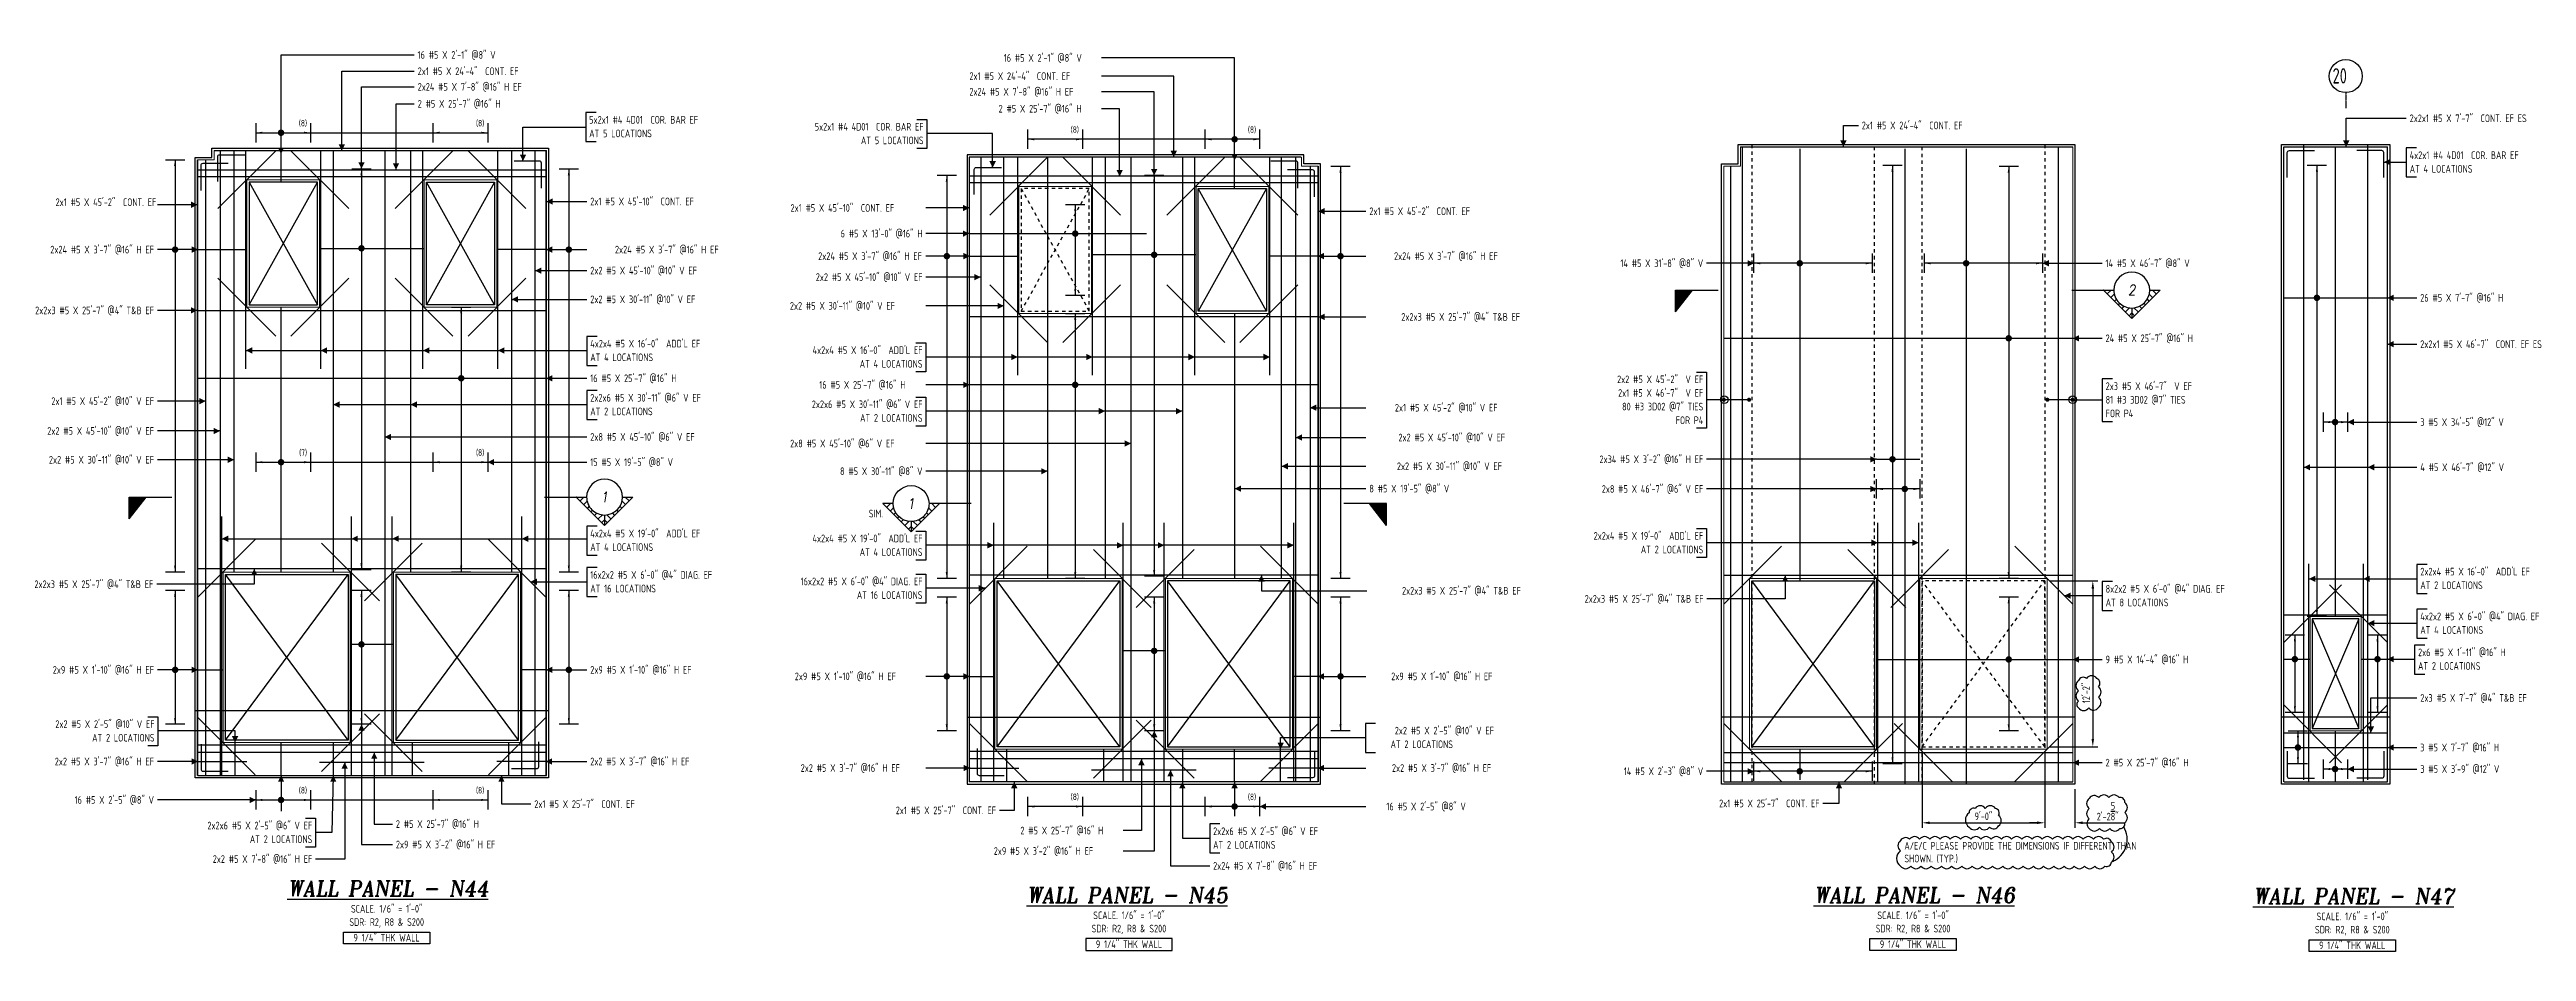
# Model space of a CAD drawing. Header units: inches. Extents: x -3675 to 33171, y -2273 to 1837.
# Drawn here: x 17910 to 20091, y 236 to 1030 of the extents above; entities that cross this region are included whole.
import ezdxf
from ezdxf.enums import TextEntityAlignment as Align

# ---------------------------------------------------------------- set-up
doc = ezdxf.new("R2010")
doc.units = ezdxf.units.IN
doc.header["$MEASUREMENT"] = 0
doc.linetypes.add('HIDDEN', pattern=[6, 3, -3])
doc.linetypes.add('PHANTOM', pattern=[2.5, 1.25, -0.25, 0.25, -0.25, 0.25, -0.25])
doc.layers.get('0').update_dxf_attribs({"linetype": 'CONTINUOUS'})
doc.layers.get('Defpoints').update_dxf_attribs({"linetype": 'CONTINUOUS'})
for name, color, linetype in [('0-25', 7, 'CONTINUOUS'), ('0-25TEXT', 7, 'CONTINUOUS'), ('0-35', 3, 'CONTINUOUS'), ('0-35TEXT', 3, 'CONTINUOUS'), ('0-50', 10, 'CONTINUOUS'), ('3', 3, 'CONTINUOUS'), ('BAR-LBL', 2, 'CONTINUOUS'), ('DETAIL', 83, 'CONTINUOUS'), ('GRID', 8, 'PHANTOM'), ('Hatch', 253, 'CONTINUOUS'), ('hidden', 7, 'HIDDEN'), ('INTERMEDIATERANGELAY', 7, 'CONTINUOUS'), ('RANGELAY', 7, 'CONTINUOUS'), ('REBARS', 4, 'CONTINUOUS')]:
    doc.layers.add(name, color=color, linetype=linetype)
doc.layers.add('COVER', color=6, linetype='CONTINUOUS', lineweight=0, plot=False)
doc.styles.add('AR', font='ARCHQUIK.shx', dxfattribs={"width": 0.8})
doc.styles.add('ROMANT', font='romant')
doc.dimstyles.new('CADS_DIM_48', dxfattribs={"dimscale": 48, "dimtxt": 0.09375, "dimasz": 0.09375, "dimexe": 0.0625, "dimexo": 0.0625, "dimgap": 0.09375, "dimtad": 0, "dimtih": 1, "dimtoh": 1, "dimzin": 1, "dimdsep": 46, "dimlunit": 4, "dimtxsty": 'AR', "dimblk": 'CLOSED', "dimcen": 0.1875, "dimadec": 0, "dimazin": 0, "dimtfac": 1, "dimtofl": 0, "dimtmove": 0, "dimatfit": 1, "dimldrblk": 'DOTBLANK', "dimfxl": 1, "dimtzin": 0, "dimarcsym": 0})

msp = doc.modelspace()

# ---------------------------------------------------------------- texts
at = {"color": 7, "linetype": 'Continuous', "style": 'ROMANT', "oblique": 9, "width": 0.95}
for s, p in [('%%UWALL PANEL - N44', (18208.45265, 285.09236)), ('%%UWALL PANEL - N45', (18859.24847, 279.34926)), ('%%UWALL PANEL - N46', (19552.40959, 279.34926)), ('%%UWALL PANEL - N47', (19939.17881, 278.40084))]:
    msp.add_text(s, height=13.5, dxfattribs=at).set_placement(p, align=Align.CENTER)
at = {"layer": '0-25TEXT', "style": 'AR', "width": 0.8}
for s, p in [(' (8) ', (18140.02601, 962.76795)), (' (8) ', (18296.01904, 962.76795)), (' (7) ', (18140.01904, 672.79454)), (' (8) ', (18296.02601, 672.79454)), (' (8) ', (18140.02601, 375.48381)), (' (8) ', (18296.01904, 375.48381))]:
    msp.add_text(s, height=5.669291, dxfattribs=at).set_placement(p, align=Align.RIGHT)
for p in [(18819.68906, 957.02486), (18975.68209, 957.02486), (18819.68906, 369.74071), (18975.68209, 369.74071)]:
    msp.add_text(' (8) ', height=5.669291, rotation=359.99999693, dxfattribs=at).set_placement(p, align=Align.RIGHT)
at = {"layer": '0-35TEXT', "style": 'AR', "width": 0.8}
for s, height, p in [('AT 5 LOCATIONS', 6.7498312, (18385.38838, 953.13698)), ('AT 4 LOCATIONS', 6.7498312, (19988.30912, 921.95266)), ('AT 4 LOCATIONS', 6.7498312, (18386.3333, 756.07798)), ('AT 2 LOCATIONS', 6.7498312, (18386.3333, 708.44391)), ('FOR P4', 6.749831, (19720.60066, 706.68581)), ('SIM.', 6.749831, (18631.543, 618.52069)), ('AT 4 LOCATIONS', 6.7498312, (18386.3333, 589.00436)), ('AT 16 LOCATIONS', 6.7498312, (18386.3333, 552.54355)), ('AT 8 LOCATIONS', 6.7498312, (19720.60066, 540.27428)), ('AT 2 LOCATIONS', 6.7498312, (19997.69028, 555.43371)), ('AT 4 LOCATIONS', 6.7498312, (19997.69028, 516.02507)), ('AT 2 LOCATIONS', 6.7498312, (19995.68104, 484.38037)), ('AT 2 LOCATIONS', 6.7498312, (18934.74608, 326.91161))]:
    msp.add_text(s, height=height, dxfattribs=at).set_placement(p)
for s, height, p in [('AT 5 LOCATIONS', 6.7498312, (18679.78279, 947.01893)), ('AT 4 LOCATIONS', 6.7498312, (18678.83787, 750.33489)), ('AT 2 LOCATIONS', 6.7498312, (18678.83787, 702.70081)), ('FOR P4', 6.749831, (19366.26174, 700.68643)), ('AT 4 LOCATIONS', 6.7498312, (18678.83787, 584.62742)), ('AT 2 LOCATIONS', 6.7498312, (19366.26174, 586.88147)), ('AT 16 LOCATIONS', 6.7498312, (18678.83787, 546.80046)), ('AT 2 LOCATIONS', 6.7498312, (18002.66782, 421.2137)), ('AT 2 LOCATIONS', 6.7498312, (19145.91925, 415.4706)), ('AT 2 LOCATIONS', 6.7498312, (18141.5159, 331.93178))]:
    msp.add_text(s, height=height, dxfattribs=at).set_placement(p, align=Align.RIGHT)
for s, p in [('SDR: R2, R8 & S200', (18207.08078, 258.97727)), ('SCALE. 1/6" = 1\'-0"', (18207.08078, 270.64547)), ('SCALE. 1/6" = 1\'-0"', (18860.62035, 264.90237)), ('SCALE. 1/6" = 1\'-0"', (19551.03772, 264.90237)), ('SCALE. 1/6" = 1\'-0"', (19937.80694, 263.95394)), ('9 1/4" THK WALL', (18207.00386, 245.18926)), ('SDR: R2, R8 & S200', (18860.62035, 253.23418)), ('9 1/4" THK WALL', (18860.69727, 239.44616)), ('SDR: R2, R8 & S200', (19551.03772, 253.23418)), ('9 1/4" THK WALL', (19550.9608, 239.44616)), ('SDR: R2, R8 & S200', (19937.80694, 252.28575)), ('9 1/4" THK WALL', (19937.73002, 238.49773))]:
    msp.add_text(s, height=6.7498312, dxfattribs=at).set_placement(p, align=Align.CENTER)
at = {"layer": '0-50', "style": 'AR', "width": 0.8}
msp.add_text('20', height=13.5, dxfattribs=at).set_placement((19920.43803, 1000.43782))
at = {"layer": 'BAR-LBL', "style": 'AR', "width": 0.8}
for s, p in [('16 #5 X 2\'-1" @8" V', (18234.26344, 1022.2299)), ('16 #5 X 2\'-1" @8" V', (18750.39813, 1019.55697)), ('2x1 #5 X 24\'-4"  CONT. EF', (18234.35473, 1007.89343)), ('2x1 #5 X 24\'-4"  CONT. EF', (18720.14449, 1003.56446)), ('2x24 #5 X 7\'-8" @16" H EF', (18234.35473, 994.14015)), ('2 #5 X 25\'-7" @16" H', (18234.35473, 979.21544)), ('2x24 #5 X 7\'-8" @16" H EF', (18720.14449, 989.81118)), ('2 #5 X 25\'-7" @16" H', (18745.83834, 974.88647)), ('5x2x1 #4 4D01  COR. BAR EF', (18385.38838, 965.13572)), ('2x1 #5 X 24\'-4"  CONT. EF', (19505.87781, 960.15718)), ('2x2x1 #5 X 7\'-7"  CONT. EF ES', (19988.30912, 966.46255)), ('4x2x1 #4 4D01  COR. BAR EF', (19988.30912, 933.9514)), ('2x1 #5 X 45\'-10"  CONT. EF', (18386.3333, 893.25791)), ('2x1 #5 X 45\'-10"  CONT. EF', (18562.65696, 887.51482)), ('2x1 #5 X 45\'-2"  CONT. EF', (19072.31156, 884.61111)), ('2x2 #5 X 45\'-10" @10" V EF', (18386.3333, 832.38934)), ('14 #5 X 46\'-7" @8" V', (19720.52493, 838.83761)), ('2x2 #5 X 30\'-11" @10" V EF', (18386.3333, 807.08509)), ('2x2 #5 X 30\'-11" @10" V EF', (18562.0984, 801.34199)), ('26 #5 X 7\'-7" @16" H', (19997.61455, 808.43735)), ('4x2x4 #5 X 16\'-0"  ADD\'L EF', (18386.3333, 768.07672)), ('24 #5 X 25\'-7" @16" H', (19720.52493, 772.81806)), ('2x2x1 #5 X 46\'-7"  CONT. EF ES', (19997.61455, 767.61138)), ('16 #5 X 25\'-7" @16" H', (18386.3333, 737.60765)), ('2x2x6 #5 X 30\'-11" @6" V EF', (18386.3333, 720.44265)), ('16 #5 X 25\'-7" @16" H', (18587.97844, 731.86455)), ('2x3 #5 X 46\'-7"  V EF', (19720.60066, 730.68329)), ('81 #3 3D02 @7" TIES', (19720.60066, 718.68455)), ('3 #5 X 34\'-5" @12" V', (19997.69028, 699.00918)), ('2x8 #5 X 45\'-10" @6" V EF', (18386.3333, 685.94431)), ('2x8 #5 X 45\'-10" @6" V EF', (18562.28459, 680.20122)), ('15 #5 X 19\'-5" @8" V', (18386.3333, 663.75061)), ('4 #5 X 46\'-7" @12" V', (19997.69028, 659.28477)), ('8 #5 X 19\'-5" @8" V', (19072.31156, 640.45004)), ('4x2x4 #5 X 19\'-0"  ADD\'L EF', (18386.3333, 601.0031)), ('16x2x2 #5 X 6\'-0" @4" DIAG. EF', (18386.3333, 564.54229)), ('2x2x4 #5 X 16\'-0"  ADD\'L EF', (19997.69028, 567.43245)), ('8x2x2 #5 X 6\'-0" @4" DIAG. EF', (19720.60066, 552.27302)), ('4x2x2 #5 X 6\'-0" @4" DIAG. EF', (19997.69028, 528.02381)), ('2x6 #5 X 1\'-11" @16" H', (19995.68104, 496.37911)), ('2x9 #5 X 1\'-10" @16" H EF', (18386.33196, 480.97497)), ('2x9 #5 X 1\'-10" @16" H EF', (18566.38205, 475.23188)), ('9 #5 X 14\'-4" @16" H', (19720.52493, 490.11263)), ('2x3 #5 X 7\'-7" @4" T&B EF', (19997.69028, 456.21047)), ('3 #5 X 7\'-7" @16" H', (19997.61455, 412.59969)), ('2x2 #5 X 3\'-7" @16" H EF', (18386.33196, 400.31038)), ('2x2 #5 X 3\'-7" @16" H EF', (18571.5953, 394.56729)), ('2 #5 X 25\'-7" @16" H', (19720.52493, 399.29048)), ('3 #5 X 3\'-9" @12" V', (19997.69028, 393.63128)), ('2x1 #5 X 25\'-7"  CONT. EF', (18337.0614, 362.81658)), ('2 #5 X 25\'-7" @16" H', (18215.16002, 345.24374)), ('2x9 #5 X 3\'-2" @16" H EF', (18215.16002, 327.24284)), ('2x9 #5 X 3\'-2" @16" H EF', (18741.57344, 321.49974)), ('2 #5 X 25\'-7" @16" H', (18765.03305, 339.50064)), ('2x2x6 #5 X 2\'-5" @6" V EF', (18934.74608, 338.91035)), ('2x24 #5 X 7\'-8" @16" H EF', (18934.74608, 308.45468))]:
    msp.add_text(s, height=6.7492913, dxfattribs=at).set_placement(p)
for s, p in [('5x2x1 #4 4D01  COR. BAR EF', (18679.78279, 959.01767)), ('2x1 #5 X 45\'-2"  CONT. EF', (18004.16681, 892.60397)), ('6 #5 X 13\'-0" @16" H', (18678.83787, 864.95765)), ('2x24 #5 X 3\'-7" @16" H EF', (18002.16702, 850.86713)), ('2x24 #5 X 3\'-7" @16" H EF', (18499.34768, 850.86713)), ('2x24 #5 X 3\'-7" @16" H EF', (18678.28064, 845.12403)), ('2x24 #5 X 3\'-7" @16" H EF', (19185.32728, 845.12403)), ('2x2 #5 X 45\'-10" @10" V EF', (18678.83787, 826.64624)), ('14 #5 X 31\'-8" @8" V', (19366.26174, 838.83761)), ('2x2x3 #5 X 25\'-7" @4" T&B EF', (18002.16703, 797.37032)), ('2x2x3 #5 X 25\'-7" @4" T&B EF', (19205.06313, 791.62723)), ('4x2x4 #5 X 16\'-0"  ADD\'L EF', (18678.83787, 762.33363)), ('2x2 #5 X 45\'-2"  V EF', (19366.26174, 736.68265)), ('2x1 #5 X 45\'-2" @10" V EF', (18002.16702, 717.47165)), ('2x2x6 #5 X 30\'-11" @6" V EF', (18678.83787, 714.69955)), ('2x1 #5 X 45\'-2" @10" V EF', (19185.14109, 711.72855)), ('2x1 #5 X 46\'-7"  V EF', (19366.26174, 724.68391)), ('80 #3 3D02 @7" TIES', (19366.26174, 712.68517)), ('2x2 #5 X 45\'-10" @10" V EF', (18002.16703, 691.20806)), ('2x2 #5 X 45\'-10" @10" V EF', (19191.84383, 685.46497)), ('2x2 #5 X 30\'-11" @10" V EF', (18002.16703, 665.90382)), ('8 #5 X 30\'-11" @8" V', (18678.83787, 655.77392)), ('2x2 #5 X 30\'-11" @10" V EF', (19189.05102, 660.16072)), ('2x34 #5 X 3\'-2" @16" H EF', (19366.26174, 666.31913)), ('2x8 #5 X 46\'-7" @6" V EF', (19366.26174, 640.16726)), ('4x2x4 #5 X 19\'-0"  ADD\'L EF', (18678.83787, 596.62616)), ('2x2x4 #5 X 19\'-0"  ADD\'L EF', (19366.26174, 598.88021)), ('2x2x3 #5 X 25\'-7" @4" T&B EF', (18001.5374, 556.34002)), ('16x2x2 #5 X 6\'-0" @4" DIAG. EF', (18678.83787, 558.7992)), ('2x2x3 #5 X 25\'-7" @4" T&B EF', (19205.69276, 550.59692)), ('2x2x3 #5 X 25\'-7" @4" T&B EF', (19366.4895, 543.45235)), ('2x9 #5 X 1\'-10" @16" H EF', (18002.16703, 480.97497)), ('2x9 #5 X 1\'-10" @16" H EF', (19180.67259, 475.23188)), ('2x2 #5 X 2\'-5" @10" V EF', (18002.66782, 433.21244)), ('2x2 #5 X 2\'-5" @10" V EF', (19182.03367, 427.46934)), ('2x2 #5 X 3\'-7" @16" H EF', (18002.16703, 400.31038)), ('2x2 #5 X 3\'-7" @16" H EF', (19179.55547, 394.56729)), ('14 #5 X 2\'-3" @8" V', (19366.26174, 391.67859)), ('16 #5 X 2\'-5" @8" V', (18002.16703, 366.43987)), ('2x1 #5 X 25\'-7"  CONT. EF', (19468.64342, 363.41236)), ('2x2x6 #5 X 2\'-5" @6" V EF', (18141.5159, 343.93052)), ('2x1 #5 X 25\'-7"  CONT. EF', (18743.64016, 357.30622)), ('16 #5 X 2\'-5" @8" V', (19157.21298, 360.69677)), ('2x2 #5 X 7\'-8" @16" H EF', (18141.5159, 314.44617))]:
    msp.add_text(s, height=6.7492913, dxfattribs=at).set_placement(p, align=Align.RIGHT)
at = {"layer": 'DETAIL', "insert": (19543.37252, 332.87749), "char_height": 6.7498312, "width": 190.9524352, "attachment_point": 1, "style": 'AR'}
msp.add_mtext('A/E/C PLEASE PROVIDE THE DIMENSIONS IF DIFFERENT THAN SHOWN. (TYP.)', dxfattribs=at)

# ---------------------------------------------------------------- blocks, each defined once
blk = doc.blocks.new('leadrblk')
blk.add_lwpolyline([(0, 0, 0, 1, 0), (1, 0, 1, 1, 0)], format="xyseb")
blk = doc.blocks.new('SECTARO')
for p, q in [((33.3, 0), (0, 0)), ((33.3, 17), (33.3, 0))]:
    blk.add_line(p, q)
at = {"linetype": 'Continuous'}
blk.add_line((33.3, 17), (20.1, 0), dxfattribs=at)
for points in [[(33.3, 0), (33.3, 17), (33.3, 0), (20.1, 0)], [(33.3, 17), (20.1, 0), (33.3, 0), (33.3, 17)]]:
    blk.add_solid(points, dxfattribs=at)
blk = doc.blocks.new('*X3')
at = {"color": 0, "linetype": 'Continuous'}
for p, q in [((-1.108, 0.278), (-1.075, 0.312)), ((-1.081, 0.217), (-1.031, 0.267)), ((-1.013, 0.197), (-0.986, 0.223)), ((-0.96, 0.161), (-0.942, 0.179)), ((-0.92, 0.112), (-0.898, 0.135)), ((-0.895, 0.05), (-0.854, 0.091)), ((-0.856, 0), (-0.81, 0.046)), ((-0.768, 0), (-0.765, 0.002))]:
    blk.add_line(p, q, dxfattribs=at)
blk = doc.blocks.new('*X2')
at = {"color": 0, "linetype": 'Continuous'}
for p, q in [((-1.108, 0.278), (-1.075, 0.312)), ((-0.96, 0.161), (-0.942, 0.179)), ((-0.856, 0), (-0.81, 0.046))]:
    blk.add_line(p, q, dxfattribs=at)
blk = doc.blocks.new('SECTNU')
at = {"linetype": 'Continuous'}
blk.add_line((-24.7, 0), (-32.8, 0), dxfattribs=at)
blk.add_line((0, 0), (-24.7, 0))
at = {"layer": '3'}
for p, q in [((-68.9, 0), (-46.8, 22.1)), ((-60.8, 0), (-68.9, 0))]:
    blk.add_line(p, q, dxfattribs=at)
at = {"layer": '3', "linetype": 'Continuous'}
blk.add_line((-46.8, 14), (-46.8, 22.1), dxfattribs=at)
at = {"layer": '3'}
for points in [[(-46.8, 22.1), (-24.7, 0), (-32.8, 0, 1)], [(-32.8, 0, 0.414214), (-46.8, 14)]]:
    blk.add_lwpolyline(points, format="xyb", dxfattribs=at)
for start, end in [(90, 180), (180, 0)]:
    blk.add_arc((-46.8, 0), 14, start, end, dxfattribs=at)
at = {"linetype": 'Continuous', "xscale": -64, "yscale": 64, "zscale": 64, "rotation": 359.9999999999999}
blk.add_blockref('*X3', (-117.7, 0), dxfattribs=at)
at = {"linetype": 'Continuous', "xscale": 64, "yscale": 64, "zscale": 64}
for name in ['*X3', '*X2']:
    blk.add_blockref(name, (24.1, 0), dxfattribs=at)
at = {"linetype": 'Continuous', "style": 'ROMANT', "oblique": 9, "width": 0.9}
blk.add_attdef('NO', text='', height=8, dxfattribs=at).set_placement((-46.8, 0), align=Align.MIDDLE)
blk = doc.blocks.new('_DotBlank')
at = {"layer": '0-35', "color": 0, "lineweight": -2}
blk.add_line((-0.5, 0), (-1, 0), dxfattribs=at)
blk.add_circle((0, 0), 0.5, dxfattribs=at)
blk = doc.blocks.new('*D208')
at = {"layer": 'Defpoints', "color": 0, "transparency": 16777216}
for p in [(19559, 416.7), (19667, 416.7), (19667, 349.7)]:
    blk.add_point(p, dxfattribs=at)
at = {"layer": 'DETAIL', "color": 0, "lineweight": -2, "transparency": 16777216}
for p, q in [((19559, 412.2), (19559, 345.2)), ((19667, 412.2), (19667, 345.2)), ((19565.7, 349.7), (19660.2, 349.7))]:
    blk.add_line(p, q, dxfattribs=at)
at = {"layer": 'DETAIL', "color": 0, "transparency": 16777216}
for points in [[(19565.7, 350.8), (19565.7, 348.6), (19559, 349.7)], [(19660.2, 350.8), (19660.2, 348.6), (19667, 349.7)]]:
    blk.add_solid(points, dxfattribs=at)
at = {"layer": 'DETAIL', "color": 0, "transparency": 16777216, "insert": (19613, 355.4), "char_height": 6.75, "attachment_point": 5, "style": 'AR'}
blk.add_mtext('9\'-0"', dxfattribs=at)
blk = doc.blocks.new('*D209')
at = {"layer": 'Defpoints', "color": 0, "transparency": 16777216}
for p in [(19667, 383.7), (19693.6, 383.7), (19693.6, 349.7)]:
    blk.add_point(p, dxfattribs=at)
at = {"layer": 'DETAIL', "color": 0, "lineweight": -2, "transparency": 16777216}
for p, q in [((19667, 379.2), (19667, 345.2)), ((19693.6, 379.2), (19693.6, 345.2)), ((19660.2, 349.7), (19653.5, 349.7)), ((19700.4, 349.7), (19737.7, 349.7))]:
    blk.add_line(p, q, dxfattribs=at)
at = {"layer": 'DETAIL', "color": 0, "transparency": 16777216}
for points in [[(19660.2, 350.9), (19660.2, 348.6), (19667, 349.7)], [(19700.4, 350.9), (19700.4, 348.6), (19693.6, 349.7)]]:
    blk.add_solid(points, dxfattribs=at)
at = {"layer": 'DETAIL', "color": 0, "transparency": 16777216, "insert": (19722.4, 359.9), "char_height": 6.75, "attachment_point": 5, "style": 'AR'}
blk.add_mtext('2\'-2{\\H1.000000x;\\S5/8;}"', dxfattribs=at)
blk = doc.blocks.new('*D210')
at = {"layer": 'Defpoints', "color": 0, "transparency": 16777216}
for p in [(19667, 562.7), (19667, 416.7), (19709.3, 416.7)]:
    blk.add_point(p, dxfattribs=at)
at = {"layer": 'DETAIL', "color": 0, "lineweight": -2, "transparency": 16777216}
for p, q in [((19671.5, 562.7), (19713.8, 562.7)), ((19709.3, 555.9), (19709.3, 423.4)), ((19671.5, 416.7), (19713.8, 416.7))]:
    blk.add_line(p, q, dxfattribs=at)
at = {"layer": 'DETAIL', "color": 0, "transparency": 16777216}
for points in [[(19708.2, 555.9), (19710.4, 555.9), (19709.3, 562.7)], [(19708.2, 423.4), (19710.4, 423.4), (19709.3, 416.7)]]:
    blk.add_solid(points, dxfattribs=at)
at = {"layer": 'DETAIL', "color": 0, "transparency": 16777216, "insert": (19703.5, 464), "char_height": 6.75, "attachment_point": 5, "rotation": 90, "style": 'AR'}
blk.add_mtext('12\'-2"', dxfattribs=at)
blk = doc.blocks.new('rendmark')
at = {"color": 4}
blk.add_line((0, -3), (0, 3), dxfattribs=at)
blk = doc.blocks.new('rarrow')
at = {"color": 7}
blk.add_solid([(2, -0.33), (2, 0.33), (0, 0)], dxfattribs=at)
blk = doc.blocks.new('*U3177', base_point=(18092, 667.1))
at = {"layer": 'INTERMEDIATERANGELAY'}
blk.add_line((18140, 667.1), (18248, 667.1), dxfattribs=at)
at = {"layer": 'RANGELAY'}
for p, q in [((18092, 667.1), (18140, 667.1)), ((18248, 667.1), (18296, 667.1))]:
    blk.add_line(p, q, dxfattribs=at)
at = {"layer": 'RANGELAY', "xscale": 2.834645669291339, "yscale": 2.834645669291339}
for name, p in [('rendmark', (18092, 667.1)), ('rarrow', (18092, 667.1)), ('rendmark', (18248, 667.1)), ('rarrow', (18248, 667.1))]:
    blk.add_blockref(name, p, dxfattribs=at)
at = {"layer": 'RANGELAY', "xscale": 2.834645669291339, "yscale": 2.834645669291339, "rotation": 179.999996929531}
for name, p in [('rarrow', (18140, 667.1)), ('rendmark', (18140, 667.1)), ('rarrow', (18296, 667.1)), ('rendmark', (18296, 667.1))]:
    blk.add_blockref(name, p, dxfattribs=at)
blk = doc.blocks.new('VPM6FC310')
at = {"const_width": 1}
blk.add_lwpolyline([(-0.5, 0, 1), (0.5, 0, 1)], format="xyb", close=True, dxfattribs=at)
blk = doc.blocks.new('*U2865', base_point=(19922.3, 430.7))
at = {"layer": 'REBARS', "color": 0}
blk.add_lwpolyline([(19922.6, 430.7), (19922.6, 385.7)], dxfattribs=at)
blk = doc.blocks.new('*U3014', base_point=(19933.6, 397))
at = {"layer": 'RANGELAY'}
blk.add_line((19933.6, 397), (19912.6, 397), dxfattribs=at)
at = {"layer": 'RANGELAY', "xscale": 2.834645669291339, "yscale": 2.834645669291339}
for name, p, rotation in [('rendmark', (19912.6, 397), 359.999996929531), ('rarrow', (19912.6, 397), 359.999996929531), ('rarrow', (19933.6, 397), 180), ('rendmark', (19933.6, 397), 180)]:
    blk.add_blockref(name, p, dxfattribs=dict(at, rotation=rotation))
blk = doc.blocks.new('VPM701910')
at = {"const_width": 1}
blk.add_lwpolyline([(-0.5, 0, 1), (0.5, 0, 1)], format="xyb", close=True, dxfattribs=at)
blk = doc.blocks.new('*U2857', base_point=(19877.7, 386))
at = {"layer": 'REBARS', "color": 0}
blk.add_lwpolyline([(19877.7, 385.7), (19968.7, 385.7)], dxfattribs=at)
blk = doc.blocks.new('*U2858', base_point=(19877.7, 944.3))
at = {"layer": 'REBARS', "color": 0}
blk.add_lwpolyline([(19877.7, 944.7), (19968.7, 944.7)], dxfattribs=at)
blk = doc.blocks.new('*U2903', base_point=(19877.1, 385.7))
at = {"layer": 'REBARS', "color": 0}
blk.add_lwpolyline([(19877.4, 385.7), (19877.4, 944.7)], dxfattribs=at)
blk = doc.blocks.new('*U3184', base_point=(19960, 515.2))
at = {"layer": 'RANGELAY'}
blk.add_line((19960, 515.2), (19960, 446.7), dxfattribs=at)
at = {"layer": 'RANGELAY', "xscale": 2.834645669291339, "yscale": 2.834645669291339}
for name, p, rotation in [('rendmark', (19960, 515.2), 269.9999999999999), ('rarrow', (19960, 515.2), 269.9999999999999), ('rendmark', (19960, 446.7), 89.999996929531), ('rarrow', (19960, 446.7), 89.999996929531)]:
    blk.add_blockref(name, p, dxfattribs=dict(at, rotation=rotation))
blk = doc.blocks.new('VPM701AB0')
at = {"const_width": 1}
blk.add_lwpolyline([(-0.5, 0, 1), (0.5, 0, 1)], format="xyb", close=True, dxfattribs=at)
blk = doc.blocks.new('*U2769', base_point=(19945.7, 493.4))
at = {"layer": 'REBARS', "color": 0}
blk.add_lwpolyline([(19945.7, 493.8), (19968.7, 493.8)], dxfattribs=at)
blk = doc.blocks.new('*U3185', base_point=(19887.2, 515.2))
at = {"layer": 'RANGELAY'}
blk.add_line((19887.2, 515.2), (19887.2, 446.7), dxfattribs=at)
at = {"layer": 'RANGELAY', "xscale": 2.834645669291339, "yscale": 2.834645669291339}
for name, p, rotation in [('rendmark', (19887.2, 515.2), 269.9999999999999), ('rarrow', (19887.2, 515.2), 269.9999999999999), ('rendmark', (19887.2, 446.7), 89.999996929531), ('rarrow', (19887.2, 446.7), 89.999996929531)]:
    blk.add_blockref(name, p, dxfattribs=dict(at, rotation=rotation))
blk = doc.blocks.new('VPM701B90')
at = {"const_width": 1}
blk.add_lwpolyline([(-0.5, 0, 1), (0.5, 0, 1)], format="xyb", close=True, dxfattribs=at)
blk = doc.blocks.new('*U2770', base_point=(19877.6, 493.4))
at = {"layer": 'REBARS', "color": 0}
blk.add_lwpolyline([(19877.6, 493.8), (19900.6, 493.8)], dxfattribs=at)
blk = doc.blocks.new('*U2436', base_point=(19880.4, 388.7))
at = {"layer": 'REBARS', "color": 0}
blk.add_lwpolyline([(19880.6, 412.7), (19880.6, 390.7, 0.414214), (19882.4, 388.9), (19904.4, 388.9)], format="xyb", dxfattribs=at)
blk = doc.blocks.new('*U2437', base_point=(19965.8, 388.7))
at = {"layer": 'REBARS', "color": 0}
blk.add_lwpolyline([(19965.5, 412.7), (19965.5, 390.7, -0.414214), (19963.8, 388.9), (19941.8, 388.9)], format="xyb", dxfattribs=at)
blk = doc.blocks.new('*U2438', base_point=(19880.4, 941.7))
at = {"layer": 'REBARS', "color": 0}
blk.add_lwpolyline([(19880.6, 917.7), (19880.6, 939.7, -0.414213), (19882.4, 941.4), (19904.4, 941.4)], format="xyb", dxfattribs=at)
blk = doc.blocks.new('*U2860', base_point=(19877.7, 429.2))
at = {"layer": 'REBARS', "color": 0}
blk.add_lwpolyline([(19877.7, 428.9), (19968.7, 428.9)], dxfattribs=at)
blk = doc.blocks.new('*U2861', base_point=(19877.7, 532.6))
at = {"layer": 'REBARS', "color": 0}
blk.add_lwpolyline([(19877.7, 532.9), (19968.7, 532.9)], dxfattribs=at)
blk = doc.blocks.new('*U2167', base_point=(19947.3, 385.7))
at = {"layer": 'REBARS', "color": 0}
blk.add_lwpolyline([(19947.6, 385.7), (19947.6, 577.7)], dxfattribs=at)
blk = doc.blocks.new('*U2168', base_point=(19899.9, 385.7))
at = {"layer": 'REBARS', "color": 0}
blk.add_lwpolyline([(19899.6, 385.7), (19899.6, 577.7)], dxfattribs=at)
blk = doc.blocks.new('*U2361', base_point=(19968.9, 453.3))
at = {"layer": 'REBARS', "color": 0}
blk.add_lwpolyline([(19968.7, 453.5), (19917.8, 402.6)], dxfattribs=at)
blk = doc.blocks.new('*U2362', base_point=(19877.2, 453.3))
at = {"layer": 'REBARS', "color": 0}
blk.add_lwpolyline([(19877.4, 453.5), (19928.4, 402.6)], dxfattribs=at)
blk = doc.blocks.new('*U2363', base_point=(19877.2, 508.5))
at = {"layer": 'REBARS', "color": 0}
blk.add_lwpolyline([(19877.4, 508.3), (19928.4, 559.2)], dxfattribs=at)
blk = doc.blocks.new('*U2364', base_point=(19968.9, 508.5))
at = {"layer": 'REBARS', "color": 0}
blk.add_lwpolyline([(19968.7, 508.3), (19917.8, 559.2)], dxfattribs=at)
blk = doc.blocks.new('*U2859', base_point=(19877.7, 415.7))
at = {"layer": 'REBARS', "color": 0}
blk.add_lwpolyline([(19877.7, 416), (19968.7, 416)], dxfattribs=at)
blk = doc.blocks.new('*U3013', base_point=(19889.9, 430.7))
at = {"layer": 'RANGELAY'}
blk.add_line((19889.9, 430.7), (19889.9, 401.7), dxfattribs=at)
at = {"layer": 'RANGELAY', "xscale": 2.834645669291339, "yscale": 2.834645669291339}
for name, p, rotation in [('rendmark', (19889.9, 430.7), 269.9999999999999), ('rarrow', (19889.9, 430.7), 269.9999999999999), ('rendmark', (19889.9, 401.7), 89.999996929531), ('rarrow', (19889.9, 401.7), 89.999996929531)]:
    blk.add_blockref(name, p, dxfattribs=dict(at, rotation=rotation))
blk = doc.blocks.new('VPM7020D0')
at = {"const_width": 1}
blk.add_lwpolyline([(-0.5, 0, 1), (0.5, 0, 1)], format="xyb", close=True, dxfattribs=at)
blk = doc.blocks.new('*U2904', base_point=(19969, 385.7))
at = {"layer": 'REBARS', "color": 0}
blk.add_lwpolyline([(19968.7, 385.7), (19968.7, 944.7)], dxfattribs=at)
blk = doc.blocks.new('*U2439', base_point=(19965.8, 941.7))
at = {"layer": 'REBARS', "color": 0}
blk.add_lwpolyline([(19965.5, 917.7), (19965.5, 939.7, 0.414213), (19963.8, 941.4), (19941.8, 941.4)], format="xyb", dxfattribs=at)
blk = doc.blocks.new('*U2913', base_point=(19922.3, 944.8))
at = {"layer": 'REBARS', "color": 0}
blk.add_lwpolyline([(19922.6, 944.8), (19922.6, 531.8)], dxfattribs=at)
blk = doc.blocks.new('*U3012', base_point=(19933.6, 702.4))
at = {"layer": 'RANGELAY'}
blk.add_line((19933.6, 702.4), (19912.6, 702.4), dxfattribs=at)
at = {"layer": 'RANGELAY', "xscale": 2.834645669291339, "yscale": 2.834645669291339}
for name, p, rotation in [('rendmark', (19912.6, 702.4), 359.999996929531), ('rarrow', (19912.6, 702.4), 359.999996929531), ('rarrow', (19933.6, 702.4), 180), ('rendmark', (19933.6, 702.4), 180)]:
    blk.add_blockref(name, p, dxfattribs=dict(at, rotation=rotation))
blk = doc.blocks.new('VPM702320')
at = {"const_width": 1}
blk.add_lwpolyline([(-0.5, 0, 1), (0.5, 0, 1)], format="xyb", close=True, dxfattribs=at)
blk = doc.blocks.new('*U2856', base_point=(19877.7, 811.5))
at = {"layer": 'REBARS', "color": 0}
blk.add_lwpolyline([(19877.7, 811.8), (19968.7, 811.8)], dxfattribs=at)
blk = doc.blocks.new('*U3011', base_point=(19906.6, 928.7))
at = {"layer": 'RANGELAY'}
blk.add_line((19906.6, 928.7), (19906.6, 531.2), dxfattribs=at)
at = {"layer": 'RANGELAY', "xscale": 2.834645669291339, "yscale": 2.834645669291339}
for name, p, rotation in [('rendmark', (19906.6, 928.7), 269.9999999999999), ('rarrow', (19906.6, 928.7), 269.9999999999999), ('rendmark', (19906.6, 531.2), 89.999996929531), ('rarrow', (19906.6, 531.2), 89.999996929531)]:
    blk.add_blockref(name, p, dxfattribs=dict(at, rotation=rotation))
blk = doc.blocks.new('VPM702420')
at = {"const_width": 1}
blk.add_lwpolyline([(-0.5, 0, 1), (0.5, 0, 1)], format="xyb", close=True, dxfattribs=at)
blk = doc.blocks.new('*U2901', base_point=(19951.1, 387.7))
at = {"layer": 'REBARS', "color": 0}
blk.add_lwpolyline([(19951.4, 387.7), (19951.4, 946.7)], dxfattribs=at)
blk = doc.blocks.new('*U2902', base_point=(19894.7, 387.7))
at = {"layer": 'REBARS', "color": 0}
blk.add_lwpolyline([(19895, 387.7), (19895, 946.7)], dxfattribs=at)
blk = doc.blocks.new('*U2900', base_point=(19597.5, 943))
at = {"layer": 'REBARS', "color": 0}
blk.add_lwpolyline([(19597.8, 943), (19597.8, 384)], dxfattribs=at)
blk = doc.blocks.new('*U3010', base_point=(19665, 842.2))
at = {"layer": 'RANGELAY'}
blk.add_line((19665, 842.2), (19561, 842.2), dxfattribs=at)
at = {"layer": 'RANGELAY', "xscale": 2.834645669291339, "yscale": 2.834645669291339}
for name, p, rotation in [('rendmark', (19561, 842.2), 359.9999969295309), ('rendmark', (19665, 842.2), 179.9999999999999), ('rarrow', (19561, 842.2), 359.9999969295309), ('rarrow', (19665, 842.2), 179.9999999999999)]:
    blk.add_blockref(name, p, dxfattribs=dict(at, rotation=rotation))
blk = doc.blocks.new('VPM702620')
at = {"const_width": 1}
blk.add_lwpolyline([(-0.5, 0, 1), (0.5, 0, 1)], format="xyb", close=True, dxfattribs=at)
blk = doc.blocks.new('*U2880', base_point=(19519.5, 493.2))
at = {"layer": 'REBARS', "color": 0}
blk.add_lwpolyline([(19519.5, 493.5), (19691.5, 493.5)], dxfattribs=at)
blk = doc.blocks.new('*U3009', base_point=(19635.3, 548.7))
at = {"layer": 'RANGELAY'}
blk.add_line((19635.3, 548.7), (19635.3, 430.7), dxfattribs=at)
at = {"layer": 'RANGELAY', "xscale": 2.834645669291339, "yscale": 2.834645669291339}
for name, p, rotation in [('rendmark', (19635.3, 548.7), 269.9999999999999), ('rarrow', (19635.3, 548.7), 269.9999999999999), ('rarrow', (19635.3, 430.7), 89.999996929531), ('rendmark', (19635.3, 430.7), 89.999996929531)]:
    blk.add_blockref(name, p, dxfattribs=dict(at, rotation=rotation))
blk = doc.blocks.new('VPM702720')
at = {"const_width": 1}
blk.add_lwpolyline([(-0.5, 0, 1), (0.5, 0, 1)], format="xyb", close=True, dxfattribs=at)
blk = doc.blocks.new('*U2642', base_point=(19384.4, 402.4))
at = {"layer": 'REBARS', "color": 0}
blk.add_lwpolyline([(19384.4, 402.7), (19691.4, 402.7)], dxfattribs=at)
blk = doc.blocks.new('*U2623', base_point=(19384.4, 775.9))
at = {"layer": 'REBARS', "color": 0}
blk.add_lwpolyline([(19384.4, 776.2), (19691.4, 776.2)], dxfattribs=at)
blk = doc.blocks.new('*U3008', base_point=(19635.3, 927.7))
at = {"layer": 'RANGELAY'}
blk.add_line((19635.3, 927.7), (19635.3, 564.7), dxfattribs=at)
at = {"layer": 'RANGELAY', "xscale": 2.834645669291339, "yscale": 2.834645669291339}
for name, p, rotation in [('rendmark', (19635.3, 927.7), 269.9999999999999), ('rarrow', (19635.3, 927.7), 269.9999999999999), ('rarrow', (19635.3, 564.7), 89.999996929531), ('rendmark', (19635.3, 564.7), 89.999996929531)]:
    blk.add_blockref(name, p, dxfattribs=dict(at, rotation=rotation))
blk = doc.blocks.new('VPM7028C0')
at = {"const_width": 1}
blk.add_lwpolyline([(-0.5, 0, 1), (0.5, 0, 1)], format="xyb", close=True, dxfattribs=at)
blk = doc.blocks.new('*U3007', base_point=(19532.9, 928.7))
at = {"layer": 'RANGELAY'}
blk.add_line((19532.9, 928.7), (19532.9, 401.7), dxfattribs=at)
at = {"layer": 'RANGELAY', "xscale": 2.834645669291339, "yscale": 2.834645669291339}
for name, p, rotation in [('rendmark', (19532.9, 928.7), 269.9999999999999), ('rarrow', (19532.9, 928.7), 269.9999999999999), ('rendmark', (19532.9, 401.7), 89.999996929531), ('rarrow', (19532.9, 401.7), 89.999996929531)]:
    blk.add_blockref(name, p, dxfattribs=dict(at, rotation=rotation))
blk = doc.blocks.new('VPM702940')
at = {"const_width": 1}
blk.add_lwpolyline([(-0.5, 0, 1), (0.5, 0, 1)], format="xyb", close=True, dxfattribs=at)
blk = doc.blocks.new('*U2826', base_point=(19519, 669.4))
at = {"layer": 'REBARS', "color": 0}
blk.add_lwpolyline([(19519, 669.7), (19557, 669.7)], dxfattribs=at)
blk = doc.blocks.new('*U2899', base_point=(19543.5, 943))
at = {"layer": 'REBARS', "color": 0}
blk.add_lwpolyline([(19543.8, 943), (19543.8, 384)], dxfattribs=at)
blk = doc.blocks.new('*U3006', base_point=(19557, 643.5))
at = {"layer": 'RANGELAY'}
blk.add_line((19557, 643.5), (19519, 643.5), dxfattribs=at)
at = {"layer": 'RANGELAY', "xscale": 2.834645669291339, "yscale": 2.834645669291339}
for name, p, rotation in [('rendmark', (19519, 643.5), 359.999996929531), ('rarrow', (19519, 643.5), 359.999996929531), ('rarrow', (19557, 643.5), 180), ('rendmark', (19557, 643.5), 180)]:
    blk.add_blockref(name, p, dxfattribs=dict(at, rotation=rotation))
blk = doc.blocks.new('VPM702AA0')
at = {"const_width": 1}
blk.add_lwpolyline([(-0.5, 0, 1), (0.5, 0, 1)], format="xyb", close=True, dxfattribs=at)
blk = doc.blocks.new('*U2911', base_point=(19450.9, 943))
at = {"layer": 'REBARS', "color": 0}
blk.add_lwpolyline([(19451.3, 943), (19451.3, 563)], dxfattribs=at)
blk = doc.blocks.new('*U3005', base_point=(19515, 842.2))
at = {"layer": 'RANGELAY'}
blk.add_line((19515, 842.2), (19411, 842.2), dxfattribs=at)
at = {"layer": 'RANGELAY', "xscale": 2.834645669291339, "yscale": 2.834645669291339}
for name, p, rotation in [('rendmark', (19411, 842.2), 359.9999969295309), ('rendmark', (19515, 842.2), 179.9999999999999), ('rarrow', (19411, 842.2), 359.9999969295309), ('rarrow', (19515, 842.2), 179.9999999999999)]:
    blk.add_blockref(name, p, dxfattribs=dict(at, rotation=rotation))
blk = doc.blocks.new('VPM702C00')
at = {"const_width": 1}
blk.add_lwpolyline([(-0.5, 0, 1), (0.5, 0, 1)], format="xyb", close=True, dxfattribs=at)
blk = doc.blocks.new('*U3004', base_point=(19691.6, 722.1))
at = {"layer": 'REBARS', "color": 0, "const_width": 1.8}
for points in [[(19669.3, 723, 1), (19669.3, 721.2, 1), (19669.3, 723)], [(19691.4, 721.2, 1), (19691.4, 723, 1), (19691.4, 721.2)]]:
    blk.add_lwpolyline(points, format="xyb", dxfattribs=at)
at = {"layer": 'REBARS', "color": 0}
blk.add_lwpolyline([(19691.4, 722.1), (19669.3, 722.1)], dxfattribs=at)
blk = doc.blocks.new('*U2898', base_point=(19679.5, 385.7))
at = {"layer": 'REBARS', "color": 0}
blk.add_lwpolyline([(19679.1, 385.7), (19679.1, 944.7)], dxfattribs=at)
blk = doc.blocks.new('*U2897', base_point=(19401.1, 385.7))
at = {"layer": 'REBARS', "color": 0}
blk.add_lwpolyline([(19400.8, 385.7), (19400.8, 944.7)], dxfattribs=at)
blk = doc.blocks.new('*U2533', base_point=(19391, 385.7))
at = {"layer": 'REBARS', "color": 0}
blk.add_lwpolyline([(19390.7, 385.7), (19390.7, 927.7)], dxfattribs=at)
blk = doc.blocks.new('*U3003', base_point=(19406.9, 722.1))
at = {"layer": 'REBARS', "color": 0, "const_width": 1.8}
for points in [[(19384.5, 723, 1), (19384.5, 721.2, 1), (19384.5, 723)], [(19406.7, 721.2, 1), (19406.7, 723, 1), (19406.7, 721.2)]]:
    blk.add_lwpolyline(points, format="xyb", dxfattribs=at)
at = {"layer": 'REBARS', "color": 0}
blk.add_lwpolyline([(19406.7, 722.1), (19384.5, 722.1)], dxfattribs=at)
blk = doc.blocks.new('*U2669', base_point=(19399.6, 944.3))
at = {"layer": 'REBARS', "color": 0}
blk.add_lwpolyline([(19399.6, 944.7), (19691.6, 944.7)], dxfattribs=at)
blk = doc.blocks.new('*U2641', base_point=(19384.6, 386))
at = {"layer": 'REBARS', "color": 0}
blk.add_lwpolyline([(19384.6, 385.7), (19691.6, 385.7)], dxfattribs=at)
blk = doc.blocks.new('*U2353', base_point=(19531.2, 539.5))
at = {"layer": 'REBARS', "color": 0}
blk.add_lwpolyline([(19531.4, 539.3), (19582.3, 590.2)], dxfattribs=at)
blk = doc.blocks.new('*U2354', base_point=(19384.1, 436.8))
at = {"layer": 'REBARS', "color": 0}
blk.add_lwpolyline([(19384.4, 437), (19435.3, 386.1)], dxfattribs=at)
blk = doc.blocks.new('*U2355', base_point=(19384.1, 542.5))
at = {"layer": 'REBARS', "color": 0}
blk.add_lwpolyline([(19384.4, 542.3), (19435.3, 593.2)], dxfattribs=at)
blk = doc.blocks.new('*U2356', base_point=(19544.8, 539.5))
at = {"layer": 'REBARS', "color": 0}
blk.add_lwpolyline([(19544.6, 539.3), (19493.6, 590.2)], dxfattribs=at)
blk = doc.blocks.new('*U2357', base_point=(19691.8, 436.8))
at = {"layer": 'REBARS', "color": 0}
blk.add_lwpolyline([(19691.6, 437), (19640.7, 386.1)], dxfattribs=at)
blk = doc.blocks.new('*U2358', base_point=(19691.8, 542.5))
at = {"layer": 'REBARS', "color": 0}
blk.add_lwpolyline([(19691.6, 542.3), (19640.7, 593.2)], dxfattribs=at)
blk = doc.blocks.new('*U2359', base_point=(19534.1, 436.8))
at = {"layer": 'REBARS', "color": 0}
blk.add_lwpolyline([(19534.4, 437), (19585.3, 386.1)], dxfattribs=at)
blk = doc.blocks.new('*U2360', base_point=(19541.8, 436.8))
at = {"layer": 'REBARS', "color": 0}
blk.add_lwpolyline([(19541.6, 437), (19490.7, 386.1)], dxfattribs=at)
blk = doc.blocks.new('*U2837', base_point=(19450.9, 414.7))
at = {"layer": 'REBARS', "color": 0}
blk.add_lwpolyline([(19451.3, 414.7), (19451.3, 387.7)], dxfattribs=at)
blk = doc.blocks.new('*U3002', base_point=(19515, 395.1))
at = {"layer": 'RANGELAY'}
blk.add_line((19515, 395.1), (19411, 395.1), dxfattribs=at)
at = {"layer": 'RANGELAY', "xscale": 2.834645669291339, "yscale": 2.834645669291339}
for name, p, rotation in [('rendmark', (19411, 395.1), 359.9999969295309), ('rarrow', (19411, 395.1), 359.9999969295309), ('rarrow', (19515, 395.1), 179.9999999999999), ('rendmark', (19515, 395.1), 179.9999999999999)]:
    blk.add_blockref(name, p, dxfattribs=dict(at, rotation=rotation))
blk = doc.blocks.new('VPM703400')
at = {"const_width": 1}
blk.add_lwpolyline([(-0.5, 0, 1), (0.5, 0, 1)], format="xyb", close=True, dxfattribs=at)
blk = doc.blocks.new('*U2639', base_point=(19384.4, 412))
at = {"layer": 'REBARS', "color": 0}
blk.add_lwpolyline([(19384.4, 411.7), (19691.4, 411.7)], dxfattribs=at)
blk = doc.blocks.new('*U2640', base_point=(19384.4, 567.3))
at = {"layer": 'REBARS', "color": 0}
blk.add_lwpolyline([(19384.4, 567.6), (19691.4, 567.6)], dxfattribs=at)
blk = doc.blocks.new('*U2714', base_point=(19519.7, 385.7))
at = {"layer": 'REBARS', "color": 0}
blk.add_lwpolyline([(19520, 385.7), (19520, 613.7)], dxfattribs=at)
blk = doc.blocks.new('*U2715', base_point=(19556.3, 385.7))
at = {"layer": 'REBARS', "color": 0}
blk.add_lwpolyline([(19556, 385.7), (19556, 613.7)], dxfattribs=at)
blk = doc.blocks.new('*U2089', base_point=(18720.1, 868))
at = {"layer": 'REBARS', "color": 0}
blk.add_lwpolyline([(18720.1, 868.3), (18876.1, 868.3)], dxfattribs=at)
blk = doc.blocks.new('*U3001', base_point=(18813.3, 893.9))
at = {"layer": 'RANGELAY'}
blk.add_line((18813.3, 893.9), (18813.3, 813.9), dxfattribs=at)
at = {"layer": 'RANGELAY', "xscale": 2.834645669291339, "yscale": 2.834645669291339}
for name, p, rotation in [('rendmark', (18813.3, 893.9), 269.9999999999999), ('rarrow', (18813.3, 893.9), 269.9999999999999), ('rendmark', (18813.3, 813.9), 89.999996929531), ('rarrow', (18813.3, 813.9), 89.999996929531)]:
    blk.add_blockref(name, p, dxfattribs=dict(at, rotation=rotation))
blk = doc.blocks.new('VPM7037A0')
at = {"const_width": 1}
blk.add_lwpolyline([(-0.5, 0, 1), (0.5, 0, 1)], format="xyb", close=True, dxfattribs=at)
blk = doc.blocks.new('*U2128', base_point=(18789.3, 935.4))
at = {"layer": 'REBARS', "color": 0}
blk.add_lwpolyline([(18789, 935.4), (18789, 564.4)], dxfattribs=at)
blk = doc.blocks.new('*U2086', base_point=(18954, 797.7))
at = {"layer": 'REBARS', "color": 0}
blk.add_lwpolyline([(18953.6, 797.7), (18953.6, 564.7)], dxfattribs=at)
blk = doc.blocks.new('*U2163', base_point=(18763, 743.7))
at = {"layer": 'REBARS', "color": 0}
blk.add_lwpolyline([(18762.7, 743.7), (18762.7, 935.7)], dxfattribs=at)
blk = doc.blocks.new('*U2164', base_point=(18828.4, 743.7))
at = {"layer": 'REBARS', "color": 0}
blk.add_lwpolyline([(18828.7, 743.7), (18828.7, 935.7)], dxfattribs=at)
blk = doc.blocks.new('*U2165', base_point=(18919, 743.7))
at = {"layer": 'REBARS', "color": 0}
blk.add_lwpolyline([(18918.7, 743.7), (18918.7, 935.7)], dxfattribs=at)
blk = doc.blocks.new('*U2166', base_point=(18984.4, 743.7))
at = {"layer": 'REBARS', "color": 0}
blk.add_lwpolyline([(18984.7, 743.7), (18984.7, 935.7)], dxfattribs=at)
blk = doc.blocks.new('*U2337', base_point=(18880.5, 439.8))
at = {"layer": 'REBARS', "color": 0}
blk.add_lwpolyline([(18880.3, 440), (18829.3, 389.1)], dxfattribs=at)
blk = doc.blocks.new('*U2338', base_point=(18880.5, 539.5))
at = {"layer": 'REBARS', "color": 0}
blk.add_lwpolyline([(18880.3, 539.3), (18829.3, 590.2)], dxfattribs=at)
blk = doc.blocks.new('*U2339', base_point=(19027.5, 436.8))
at = {"layer": 'REBARS', "color": 0}
blk.add_lwpolyline([(19027.3, 437), (18976.4, 386.1)], dxfattribs=at)
blk = doc.blocks.new('*U2340', base_point=(18866.9, 439.8))
at = {"layer": 'REBARS', "color": 0}
blk.add_lwpolyline([(18867.1, 440), (18918, 389.1)], dxfattribs=at)
blk = doc.blocks.new('*U2341', base_point=(19027.5, 542.5))
at = {"layer": 'REBARS', "color": 0}
blk.add_lwpolyline([(19027.3, 542.3), (18976.4, 593.2)], dxfattribs=at)
blk = doc.blocks.new('*U2342', base_point=(18866.9, 539.5))
at = {"layer": 'REBARS', "color": 0}
blk.add_lwpolyline([(18867.1, 539.3), (18918, 590.2)], dxfattribs=at)
blk = doc.blocks.new('*U2343', base_point=(18853.5, 823.1))
at = {"layer": 'REBARS', "color": 0}
blk.add_lwpolyline([(18853.3, 823.3), (18802.4, 772.4)], dxfattribs=at)
blk = doc.blocks.new('*U2344', base_point=(18737.9, 823.1))
at = {"layer": 'REBARS', "color": 0}
blk.add_lwpolyline([(18738.1, 823.3), (18789, 772.4)], dxfattribs=at)
blk = doc.blocks.new('*U2345', base_point=(18853.5, 884.8))
at = {"layer": 'REBARS', "color": 0}
blk.add_lwpolyline([(18853.3, 884.6), (18802.4, 935.5)], dxfattribs=at)
blk = doc.blocks.new('*U2346', base_point=(18737.9, 884.8))
at = {"layer": 'REBARS', "color": 0}
blk.add_lwpolyline([(18738.1, 884.6), (18789, 935.5)], dxfattribs=at)
blk = doc.blocks.new('*U2347', base_point=(19009.5, 823.1))
at = {"layer": 'REBARS', "color": 0}
blk.add_lwpolyline([(19009.3, 823.3), (18958.3, 772.4)], dxfattribs=at)
blk = doc.blocks.new('*U2348', base_point=(18893.9, 823.1))
at = {"layer": 'REBARS', "color": 0}
blk.add_lwpolyline([(18894.1, 823.3), (18945, 772.4)], dxfattribs=at)
blk = doc.blocks.new('*U2349', base_point=(19009.5, 884.8))
at = {"layer": 'REBARS', "color": 0}
blk.add_lwpolyline([(19009.3, 884.6), (18958.3, 935.5)], dxfattribs=at)
blk = doc.blocks.new('*U2350', base_point=(18893.9, 884.8))
at = {"layer": 'REBARS', "color": 0}
blk.add_lwpolyline([(18894.1, 884.6), (18945, 935.5)], dxfattribs=at)
blk = doc.blocks.new('*U2431', base_point=(19024.3, 389.2))
at = {"layer": 'REBARS', "color": 0}
blk.add_lwpolyline([(19024.1, 413.2), (19024.1, 391.2, -0.414214), (19022.3, 389.4), (19000.3, 389.4)], format="xyb", dxfattribs=at)
blk = doc.blocks.new('*U2432', base_point=(18726.8, 391.2))
at = {"layer": 'REBARS', "color": 0}
blk.add_lwpolyline([(18727, 415.2), (18727, 393.2, 0.414214), (18728.8, 391.4), (18750.8, 391.4)], format="xyb", dxfattribs=at)
blk = doc.blocks.new('*U2499', base_point=(18719.7, 385.7))
at = {"layer": 'REBARS', "color": 0}
blk.add_lwpolyline([(18720.1, 385.7), (18720.1, 935.7)], dxfattribs=at)
blk = doc.blocks.new('*U2531', base_point=(19027, 385.7))
at = {"layer": 'REBARS', "color": 0}
blk.add_lwpolyline([(19027.3, 385.7), (19027.3, 927.7)], dxfattribs=at)
blk = doc.blocks.new('*U2077', base_point=(18953.3, 907.7))
at = {"layer": 'REBARS', "color": 0}
blk.add_lwpolyline([(18953.6, 907.7), (18953.6, 932.7)], dxfattribs=at)
blk = doc.blocks.new('*U2433', base_point=(19024.3, 924.7))
at = {"layer": 'REBARS', "color": 0}
blk.add_lwpolyline([(19024.1, 900.7), (19024.1, 922.7, 0.414214), (19022.3, 924.4), (19000.3, 924.4)], format="xyb", dxfattribs=at)
blk = doc.blocks.new('*U2638', base_point=(19027.3, 734.9))
at = {"layer": 'REBARS', "color": 0}
blk.add_lwpolyline([(19027.3, 735.2), (18720.3, 735.2)], dxfattribs=at)
blk = doc.blocks.new('*U3000', base_point=(18813.3, 797.9))
at = {"layer": 'RANGELAY'}
blk.add_line((18813.3, 797.9), (18813.3, 564.7), dxfattribs=at)
at = {"layer": 'RANGELAY', "xscale": 2.834645669291339, "yscale": 2.834645669291339}
for name, p, rotation in [('rendmark', (18813.3, 797.9), 269.9999999999999), ('rarrow', (18813.3, 797.9), 269.9999999999999), ('rarrow', (18813.3, 564.7), 89.999996929531), ('rendmark', (18813.3, 564.7), 89.999996929531)]:
    blk.add_blockref(name, p, dxfattribs=dict(at, rotation=rotation))
blk = doc.blocks.new('VPM704120')
at = {"const_width": 1}
blk.add_lwpolyline([(-0.5, 0, 1), (0.5, 0, 1)], format="xyb", close=True, dxfattribs=at)
blk = doc.blocks.new('*U2668', base_point=(19012.1, 935.3))
at = {"layer": 'REBARS', "color": 0}
blk.add_lwpolyline([(19012.1, 935.7), (18720.1, 935.7)], dxfattribs=at)
blk = doc.blocks.new('*U2532', base_point=(19027.6, 927.7))
at = {"layer": 'REBARS', "color": 0}
blk.add_lwpolyline([(19027.3, 927.7), (19027.3, 385.7)], dxfattribs=at)
blk = doc.blocks.new('*U2434', base_point=(19009.7, 932.3))
at = {"layer": 'REBARS', "color": 0}
blk.add_lwpolyline([(19009.4, 908.3), (19009.4, 930.3, 0.414214), (19007.7, 932.1), (18985.7, 932.1)], format="xyb", dxfattribs=at)
blk = doc.blocks.new('*U2530', base_point=(19020.4, 927.7))
at = {"layer": 'REBARS', "color": 0}
blk.add_lwpolyline([(19020.1, 927.7), (19020.1, 385.7)], dxfattribs=at)
blk = doc.blocks.new('*U2435', base_point=(18724.3, 926.7))
at = {"layer": 'REBARS', "color": 0}
blk.add_lwpolyline([(18724.5, 902.7), (18724.5, 924.7, -0.414214), (18726.3, 926.5), (18748.3, 926.5)], format="xyb", dxfattribs=at)
blk = doc.blocks.new('*U2637', base_point=(19027.1, 386))
at = {"layer": 'REBARS', "color": 0}
blk.add_lwpolyline([(19027.1, 385.7), (18720.1, 385.7)], dxfattribs=at)
blk = doc.blocks.new('*U2498', base_point=(18862.7, 935.7))
at = {"layer": 'REBARS', "color": 0}
blk.add_lwpolyline([(18862.4, 935.7), (18862.4, 385.7)], dxfattribs=at)
blk = doc.blocks.new('*U2126', base_point=(18840, 935.7))
at = {"layer": 'REBARS', "color": 0}
blk.add_lwpolyline([(18839.7, 935.7), (18839.7, 564.7)], dxfattribs=at)
blk = doc.blocks.new('*U2127', base_point=(18908, 935.7))
at = {"layer": 'REBARS', "color": 0}
blk.add_lwpolyline([(18907.7, 935.7), (18907.7, 564.7)], dxfattribs=at)
blk = doc.blocks.new('*U2351', base_point=(18719.8, 436.8))
at = {"layer": 'REBARS', "color": 0}
blk.add_lwpolyline([(18720.1, 437), (18771, 386.1)], dxfattribs=at)
blk = doc.blocks.new('*U2352', base_point=(18719.8, 542.5))
at = {"layer": 'REBARS', "color": 0}
blk.add_lwpolyline([(18720.1, 542.3), (18771, 593.2)], dxfattribs=at)
blk = doc.blocks.new('*U2710', base_point=(18742, 385.7))
at = {"layer": 'REBARS', "color": 0}
blk.add_lwpolyline([(18741.7, 385.7), (18741.7, 613.7)], dxfattribs=at)
blk = doc.blocks.new('*U2711', base_point=(18855.4, 385.7))
at = {"layer": 'REBARS', "color": 0}
blk.add_lwpolyline([(18855.7, 385.7), (18855.7, 613.7)], dxfattribs=at)
blk = doc.blocks.new('*U2712', base_point=(18892, 385.7))
at = {"layer": 'REBARS', "color": 0}
blk.add_lwpolyline([(18891.7, 385.7), (18891.7, 613.7)], dxfattribs=at)
blk = doc.blocks.new('*U2713', base_point=(19005.4, 385.7))
at = {"layer": 'REBARS', "color": 0}
blk.add_lwpolyline([(19005.7, 385.7), (19005.7, 613.7)], dxfattribs=at)
blk = doc.blocks.new('*U2065', base_point=(18838.5, 414.7))
at = {"layer": 'REBARS', "color": 0}
blk.add_lwpolyline([(18838.2, 414.7), (18838.2, 385.7)], dxfattribs=at)
blk = doc.blocks.new('*U2066', base_point=(18908, 414.7))
at = {"layer": 'REBARS', "color": 0}
blk.add_lwpolyline([(18907.7, 414.7), (18907.7, 385.7)], dxfattribs=at)
blk = doc.blocks.new('*U2635', base_point=(19027.3, 412.8))
at = {"layer": 'REBARS', "color": 0}
blk.add_lwpolyline([(19027.3, 412.5), (18720.3, 412.5)], dxfattribs=at)
blk = doc.blocks.new('*U2636', base_point=(19027.3, 567.3))
at = {"layer": 'REBARS', "color": 0}
blk.add_lwpolyline([(19027.3, 567.6), (18720.3, 567.6)], dxfattribs=at)
blk = doc.blocks.new('*U3170', base_point=(18975.7, 951.4))
at = {"layer": 'INTERMEDIATERANGELAY'}
blk.add_line((18927.7, 951.4), (18819.7, 951.4), dxfattribs=at)
at = {"layer": 'RANGELAY'}
for p, q in [((18819.7, 951.4), (18771.7, 951.4)), ((18975.7, 951.4), (18927.7, 951.4))]:
    blk.add_line(p, q, dxfattribs=at)
at = {"layer": 'RANGELAY', "xscale": 2.834645669291339, "yscale": 2.834645669291339}
for name, p, rotation in [('rendmark', (18771.7, 951.4), 359.999996929531), ('rendmark', (18819.7, 951.4), 180), ('rendmark', (18927.7, 951.4), 359.999996929531), ('rendmark', (18975.7, 951.4), 180), ('rarrow', (18771.7, 951.4), 359.999996929531), ('rarrow', (18819.7, 951.4), 180), ('rarrow', (18927.7, 951.4), 359.999996929531), ('rarrow', (18975.7, 951.4), 180)]:
    blk.add_blockref(name, p, dxfattribs=dict(at, rotation=rotation))
blk = doc.blocks.new('VPM704A60')
at = {"const_width": 1}
blk.add_lwpolyline([(-0.5, 0, 1), (0.5, 0, 1)], format="xyb", close=True, dxfattribs=at)
blk = doc.blocks.new('*U2125', base_point=(18750.8, 564.7))
at = {"layer": 'REBARS', "color": 0}
blk.add_lwpolyline([(18750.5, 564.7), (18750.5, 935.7)], dxfattribs=at)
blk = doc.blocks.new('*U2497', base_point=(18729.7, 935.7))
at = {"layer": 'REBARS', "color": 0}
blk.add_lwpolyline([(18730.1, 935.7), (18730.1, 385.7)], dxfattribs=at)
blk = doc.blocks.new('*U2756', base_point=(18720.7, 397.6))
at = {"layer": 'REBARS', "color": 0}
blk.add_lwpolyline([(18720.7, 397.9), (18763.7, 397.9)], dxfattribs=at)
blk = doc.blocks.new('*U2634', base_point=(19027.1, 405.6))
at = {"layer": 'REBARS', "color": 0}
blk.add_lwpolyline([(19027.1, 405.9), (18720.1, 405.9)], dxfattribs=at)
blk = doc.blocks.new('*U2755', base_point=(19026.7, 397.6))
at = {"layer": 'REBARS', "color": 0}
blk.add_lwpolyline([(19026.7, 397.9), (18983.7, 397.9)], dxfattribs=at)
blk = doc.blocks.new('*U2057', base_point=(18953.3, 385.7))
at = {"layer": 'REBARS', "color": 0}
blk.add_lwpolyline([(18953.6, 385.7), (18953.6, 414.7)], dxfattribs=at)
blk = doc.blocks.new('*U3160', base_point=(18975.7, 364.1))
at = {"layer": 'INTERMEDIATERANGELAY'}
blk.add_line((18927.7, 364.1), (18819.7, 364.1), dxfattribs=at)
at = {"layer": 'RANGELAY'}
for p, q in [((18819.7, 364.1), (18771.7, 364.1)), ((18975.7, 364.1), (18927.7, 364.1))]:
    blk.add_line(p, q, dxfattribs=at)
at = {"layer": 'RANGELAY', "xscale": 2.834645669291339, "yscale": 2.834645669291339}
for name, p, rotation in [('rendmark', (18771.7, 364.1), 359.999996929531), ('rendmark', (18819.7, 364.1), 180), ('rendmark', (18927.7, 364.1), 359.999996929531), ('rendmark', (18975.7, 364.1), 180), ('rarrow', (18771.7, 364.1), 359.999996929531), ('rarrow', (18819.7, 364.1), 180), ('rarrow', (18927.7, 364.1), 359.999996929531), ('rarrow', (18975.7, 364.1), 180)]:
    blk.add_blockref(name, p, dxfattribs=dict(at, rotation=rotation))
blk = doc.blocks.new('VPM704EA0')
at = {"const_width": 1}
blk.add_lwpolyline([(-0.5, 0, 1), (0.5, 0, 1)], format="xyb", close=True, dxfattribs=at)
blk = doc.blocks.new('*U2633', base_point=(19027.1, 918.4))
at = {"layer": 'REBARS', "color": 0}
blk.add_lwpolyline([(19027.1, 918.7), (18720.1, 918.7)], dxfattribs=at)
blk = doc.blocks.new('*U2999', base_point=(18700.2, 548.7))
at = {"layer": 'RANGELAY'}
blk.add_line((18700.2, 548.7), (18700.2, 430.7), dxfattribs=at)
at = {"layer": 'RANGELAY', "xscale": 2.834645669291339, "yscale": 2.834645669291339}
for name, p, rotation in [('rendmark', (18700.2, 548.7), 269.9999999999999), ('rarrow', (18700.2, 548.7), 269.9999999999999), ('rarrow', (18700.2, 430.7), 89.999996929531), ('rendmark', (18700.2, 430.7), 89.999996929531)]:
    blk.add_blockref(name, p, dxfattribs=dict(at, rotation=rotation))
blk = doc.blocks.new('VPM705000')
at = {"const_width": 1}
blk.add_lwpolyline([(-0.5, 0, 1), (0.5, 0, 1)], format="xyb", close=True, dxfattribs=at)
blk = doc.blocks.new('*U2786', base_point=(18720.5, 478.3))
at = {"layer": 'REBARS', "color": 0}
blk.add_lwpolyline([(18720.5, 478.6), (18742.5, 478.6)], dxfattribs=at)
blk = doc.blocks.new('*U2998', base_point=(18700.2, 919.7))
at = {"layer": 'RANGELAY'}
blk.add_line((18700.2, 919.7), (18700.2, 564.7), dxfattribs=at)
at = {"layer": 'RANGELAY', "xscale": 2.834645669291339, "yscale": 2.834645669291339}
for name, p, rotation in [('rendmark', (18700.2, 919.7), 269.9999999999999), ('rarrow', (18700.2, 919.7), 269.9999999999999), ('rarrow', (18700.2, 564.7), 89.999996929531), ('rendmark', (18700.2, 564.7), 89.999996929531)]:
    blk.add_blockref(name, p, dxfattribs=dict(at, rotation=rotation))
blk = doc.blocks.new('VPM705100')
at = {"const_width": 1}
blk.add_lwpolyline([(-0.5, 0, 1), (0.5, 0, 1)], format="xyb", close=True, dxfattribs=at)
blk = doc.blocks.new('*U2754', base_point=(18720.5, 848.2))
at = {"layer": 'REBARS', "color": 0}
blk.add_lwpolyline([(18720.5, 848.5), (18763.5, 848.5)], dxfattribs=at)
blk = doc.blocks.new('*U2997', base_point=(19046.9, 548.7))
at = {"layer": 'RANGELAY'}
blk.add_line((19046.9, 548.7), (19046.9, 430.7), dxfattribs=at)
at = {"layer": 'RANGELAY', "xscale": 2.834645669291339, "yscale": 2.834645669291339}
for name, p, rotation in [('rendmark', (19046.9, 548.7), 269.9999999999999), ('rarrow', (19046.9, 548.7), 269.9999999999999), ('rarrow', (19046.9, 430.7), 89.999996929531), ('rendmark', (19046.9, 430.7), 89.999996929531)]:
    blk.add_blockref(name, p, dxfattribs=dict(at, rotation=rotation))
blk = doc.blocks.new('VPM705200')
at = {"const_width": 1}
blk.add_lwpolyline([(-0.5, 0, 1), (0.5, 0, 1)], format="xyb", close=True, dxfattribs=at)
blk = doc.blocks.new('*U2785', base_point=(19026.7, 478.3))
at = {"layer": 'REBARS', "color": 0}
blk.add_lwpolyline([(19026.7, 478.6), (19004.7, 478.6)], dxfattribs=at)
blk = doc.blocks.new('*U2996', base_point=(19046.9, 927.7))
at = {"layer": 'RANGELAY'}
blk.add_line((19046.9, 927.7), (19046.9, 564.7), dxfattribs=at)
at = {"layer": 'RANGELAY', "xscale": 2.834645669291339, "yscale": 2.834645669291339}
for name, p, rotation in [('rendmark', (19046.9, 927.7), 269.9999999999999), ('rarrow', (19046.9, 927.7), 269.9999999999999), ('rarrow', (19046.9, 564.7), 89.999996929531), ('rendmark', (19046.9, 564.7), 89.999996929531)]:
    blk.add_blockref(name, p, dxfattribs=dict(at, rotation=rotation))
blk = doc.blocks.new('VPM705300')
at = {"const_width": 1}
blk.add_lwpolyline([(-0.5, 0, 1), (0.5, 0, 1)], format="xyb", close=True, dxfattribs=at)
blk = doc.blocks.new('*U2753', base_point=(19026.7, 848.2))
at = {"layer": 'REBARS', "color": 0}
blk.add_lwpolyline([(19026.7, 848.5), (18983.7, 848.5)], dxfattribs=at)
blk = doc.blocks.new('*U2124', base_point=(18994.6, 564.7))
at = {"layer": 'REBARS', "color": 0}
blk.add_lwpolyline([(18994.9, 564.7), (18994.9, 935.7)], dxfattribs=at)
blk = doc.blocks.new('*U2496', base_point=(19007.6, 935.7))
at = {"layer": 'REBARS', "color": 0}
blk.add_lwpolyline([(19007.3, 935.7), (19007.3, 385.7)], dxfattribs=at)
blk = doc.blocks.new('*U2995', base_point=(18882.8, 919.7))
at = {"layer": 'RANGELAY'}
blk.add_line((18882.8, 919.7), (18882.8, 566.7), dxfattribs=at)
at = {"layer": 'RANGELAY', "xscale": 2.834645669291339, "yscale": 2.834645669291339}
for name, p, rotation in [('rendmark', (18882.8, 919.7), 269.9999999999999), ('rarrow', (18882.8, 919.7), 269.9999999999999), ('rarrow', (18882.8, 566.7), 89.999996929531), ('rendmark', (18882.8, 566.7), 89.999996929531)]:
    blk.add_blockref(name, p, dxfattribs=dict(at, rotation=rotation))
blk = doc.blocks.new('VPM705540')
at = {"const_width": 1}
blk.add_lwpolyline([(-0.5, 0, 1), (0.5, 0, 1)], format="xyb", close=True, dxfattribs=at)
blk = doc.blocks.new('*U2807', base_point=(18919.7, 849.3))
at = {"layer": 'REBARS', "color": 0}
blk.add_lwpolyline([(18919.7, 849.6), (18827.7, 849.6)], dxfattribs=at)
blk = doc.blocks.new('*U2994', base_point=(18882.8, 548.7))
at = {"layer": 'RANGELAY'}
blk.add_line((18882.8, 548.7), (18882.8, 430.7), dxfattribs=at)
at = {"layer": 'RANGELAY', "xscale": 2.834645669291339, "yscale": 2.834645669291339}
for name, p, rotation in [('rendmark', (18882.8, 548.7), 269.9999999999999), ('rarrow', (18882.8, 548.7), 269.9999999999999), ('rarrow', (18882.8, 430.7), 89.999996929531), ('rendmark', (18882.8, 430.7), 89.999996929531)]:
    blk.add_blockref(name, p, dxfattribs=dict(at, rotation=rotation))
blk = doc.blocks.new('VPM705640')
at = {"const_width": 1}
blk.add_lwpolyline([(-0.5, 0, 1), (0.5, 0, 1)], format="xyb", close=True, dxfattribs=at)
blk = doc.blocks.new('*U2828', base_point=(18892.7, 500.7))
at = {"layer": 'REBARS', "color": 0}
blk.add_lwpolyline([(18892.7, 501), (18854.7, 501)], dxfattribs=at)
blk = doc.blocks.new('*U2063', base_point=(18753.5, 385.7))
at = {"layer": 'REBARS', "color": 0}
blk.add_lwpolyline([(18753.2, 385.7), (18753.2, 414.7)], dxfattribs=at)
blk = doc.blocks.new('*U2064', base_point=(18993.9, 385.7))
at = {"layer": 'REBARS', "color": 0}
blk.add_lwpolyline([(18994.2, 385.7), (18994.2, 414.7)], dxfattribs=at)
blk = doc.blocks.new('*U2631', base_point=(19027.3, 795.3))
at = {"layer": 'REBARS', "color": 0}
blk.add_lwpolyline([(19027.3, 795), (18720.3, 795)], dxfattribs=at)
blk = doc.blocks.new('*U2632', base_point=(19027.3, 912.5))
at = {"layer": 'REBARS', "color": 0}
blk.add_lwpolyline([(19027.3, 912.9), (18720.3, 912.9)], dxfattribs=at)
blk = doc.blocks.new('*U2806', base_point=(18919.7, 395.9))
at = {"layer": 'REBARS', "color": 0}
blk.add_lwpolyline([(18919.7, 396.2), (18827.7, 396.2)], dxfattribs=at)
blk = doc.blocks.new('*U2159', base_point=(18304.7, 749.4))
at = {"layer": 'REBARS', "color": 0}
blk.add_lwpolyline([(18305, 749.4), (18305, 941.4)], dxfattribs=at)
blk = doc.blocks.new('*U2160', base_point=(18239.3, 749.4))
at = {"layer": 'REBARS', "color": 0}
blk.add_lwpolyline([(18239, 749.4), (18239, 941.4)], dxfattribs=at)
blk = doc.blocks.new('*U2161', base_point=(18148.7, 749.4))
at = {"layer": 'REBARS', "color": 0}
blk.add_lwpolyline([(18149, 749.4), (18149, 941.4)], dxfattribs=at)
blk = doc.blocks.new('*U2162', base_point=(18083.3, 749.4))
at = {"layer": 'REBARS', "color": 0}
blk.add_lwpolyline([(18083, 749.4), (18083, 941.4)], dxfattribs=at)
blk = doc.blocks.new('*U2321', base_point=(18187.2, 445.5))
at = {"layer": 'REBARS', "color": 0}
blk.add_lwpolyline([(18187.4, 445.7), (18238.4, 394.8)], dxfattribs=at)
blk = doc.blocks.new('*U2322', base_point=(18187.2, 545.3))
at = {"layer": 'REBARS', "color": 0}
blk.add_lwpolyline([(18187.4, 545.1), (18238.4, 596)], dxfattribs=at)
blk = doc.blocks.new('*U2323', base_point=(18040.2, 442.6))
at = {"layer": 'REBARS', "color": 0}
blk.add_lwpolyline([(18040.4, 442.8), (18091.3, 391.9)], dxfattribs=at)
blk = doc.blocks.new('*U2324', base_point=(18200.8, 445.5))
at = {"layer": 'REBARS', "color": 0}
blk.add_lwpolyline([(18200.6, 445.7), (18149.7, 394.8)], dxfattribs=at)
blk = doc.blocks.new('*U2325', base_point=(18040.2, 548.2))
at = {"layer": 'REBARS', "color": 0}
blk.add_lwpolyline([(18040.4, 548), (18091.3, 598.9)], dxfattribs=at)
blk = doc.blocks.new('*U2326', base_point=(18200.8, 545.3))
at = {"layer": 'REBARS', "color": 0}
blk.add_lwpolyline([(18200.6, 545.1), (18149.7, 596)], dxfattribs=at)
blk = doc.blocks.new('*U2327', base_point=(18214.2, 828.8))
at = {"layer": 'REBARS', "color": 0}
blk.add_lwpolyline([(18214.4, 829), (18265.3, 778.1)], dxfattribs=at)
blk = doc.blocks.new('*U2328', base_point=(18329.8, 828.8))
at = {"layer": 'REBARS', "color": 0}
blk.add_lwpolyline([(18329.6, 829), (18278.7, 778.1)], dxfattribs=at)
blk = doc.blocks.new('*U2329', base_point=(18214.2, 890.5))
at = {"layer": 'REBARS', "color": 0}
blk.add_lwpolyline([(18214.4, 890.3), (18265.3, 941.2)], dxfattribs=at)
blk = doc.blocks.new('*U2330', base_point=(18329.8, 890.5))
at = {"layer": 'REBARS', "color": 0}
blk.add_lwpolyline([(18329.6, 890.3), (18278.7, 941.2)], dxfattribs=at)
blk = doc.blocks.new('*U2331', base_point=(18058.2, 828.8))
at = {"layer": 'REBARS', "color": 0}
blk.add_lwpolyline([(18058.4, 829), (18109.4, 778.1)], dxfattribs=at)
blk = doc.blocks.new('*U2332', base_point=(18173.8, 828.8))
at = {"layer": 'REBARS', "color": 0}
blk.add_lwpolyline([(18173.6, 829), (18122.7, 778.1)], dxfattribs=at)
blk = doc.blocks.new('*U2333', base_point=(18058.2, 890.5))
at = {"layer": 'REBARS', "color": 0}
blk.add_lwpolyline([(18058.4, 890.3), (18109.4, 941.2)], dxfattribs=at)
blk = doc.blocks.new('*U2334', base_point=(18173.8, 890.5))
at = {"layer": 'REBARS', "color": 0}
blk.add_lwpolyline([(18173.6, 890.3), (18122.7, 941.2)], dxfattribs=at)
blk = doc.blocks.new('*U2426', base_point=(18043.4, 394.9))
at = {"layer": 'REBARS', "color": 0}
blk.add_lwpolyline([(18043.6, 418.9), (18043.6, 396.9, 0.414214), (18045.4, 395.1), (18067.4, 395.1)], format="xyb", dxfattribs=at)
blk = doc.blocks.new('*U2427', base_point=(18340.9, 396.9))
at = {"layer": 'REBARS', "color": 0}
blk.add_lwpolyline([(18340.7, 420.9), (18340.7, 398.9, -0.414214), (18338.9, 397.1), (18316.9, 397.1)], format="xyb", dxfattribs=at)
blk = doc.blocks.new('*U2495', base_point=(18348, 391.4))
at = {"layer": 'REBARS', "color": 0}
blk.add_lwpolyline([(18347.6, 391.4), (18347.6, 941.4)], dxfattribs=at)
blk = doc.blocks.new('*U2528', base_point=(18040.7, 391.4))
at = {"layer": 'REBARS', "color": 0}
blk.add_lwpolyline([(18040.4, 391.4), (18040.4, 933.4)], dxfattribs=at)
blk = doc.blocks.new('*U2076', base_point=(18114.4, 913.4))
at = {"layer": 'REBARS', "color": 0}
blk.add_lwpolyline([(18114.1, 913.4), (18114.1, 938.4)], dxfattribs=at)
blk = doc.blocks.new('*U2428', base_point=(18043.4, 930.4))
at = {"layer": 'REBARS', "color": 0}
blk.add_lwpolyline([(18043.6, 906.4), (18043.6, 928.4, -0.414214), (18045.4, 930.2), (18067.4, 930.2)], format="xyb", dxfattribs=at)
blk = doc.blocks.new('*U2622', base_point=(18040.4, 740.7))
at = {"layer": 'REBARS', "color": 0}
blk.add_lwpolyline([(18040.4, 741), (18347.4, 741)], dxfattribs=at)
blk = doc.blocks.new('*U2993', base_point=(18272.7, 803.7))
at = {"layer": 'RANGELAY'}
blk.add_line((18272.7, 803.7), (18272.7, 570.4), dxfattribs=at)
at = {"layer": 'RANGELAY', "xscale": 2.834645669291339, "yscale": 2.834645669291339}
for name, p, rotation in [('rendmark', (18272.7, 803.7), 269.9999999999999), ('rarrow', (18272.7, 803.7), 269.9999999999999), ('rendmark', (18272.7, 570.4), 89.999996929531), ('rarrow', (18272.7, 570.4), 89.999996929531)]:
    blk.add_blockref(name, p, dxfattribs=dict(at, rotation=rotation))
blk = doc.blocks.new('VPM706160')
at = {"const_width": 1}
blk.add_lwpolyline([(-0.5, 0, 1), (0.5, 0, 1)], format="xyb", close=True, dxfattribs=at)
blk = doc.blocks.new('*U2667', base_point=(18055.6, 941.1))
at = {"layer": 'REBARS', "color": 0}
blk.add_lwpolyline([(18055.6, 941.4), (18347.6, 941.4)], dxfattribs=at)
blk = doc.blocks.new('*U2529', base_point=(18040.1, 933.4))
at = {"layer": 'REBARS', "color": 0}
blk.add_lwpolyline([(18040.4, 933.4), (18040.4, 391.4)], dxfattribs=at)
blk = doc.blocks.new('*U2429', base_point=(18058, 938.1))
at = {"layer": 'REBARS', "color": 0}
blk.add_lwpolyline([(18058.3, 914.1), (18058.3, 936.1, -0.414214), (18060, 937.8), (18082, 937.8)], format="xyb", dxfattribs=at)
blk = doc.blocks.new('*U2527', base_point=(18047.3, 933.4))
at = {"layer": 'REBARS', "color": 0}
blk.add_lwpolyline([(18047.6, 933.4), (18047.6, 391.4)], dxfattribs=at)
blk = doc.blocks.new('*U2430', base_point=(18343.4, 932.5))
at = {"layer": 'REBARS', "color": 0}
blk.add_lwpolyline([(18343.2, 908.5), (18343.2, 930.5, 0.414214), (18341.4, 932.2), (18319.4, 932.2)], format="xyb", dxfattribs=at)
blk = doc.blocks.new('*U2056', base_point=(18114.4, 391.4))
at = {"layer": 'REBARS', "color": 0}
blk.add_lwpolyline([(18114.1, 391.4), (18114.1, 420.4)], dxfattribs=at)
blk = doc.blocks.new('*U2630', base_point=(18040.6, 924.2))
at = {"layer": 'REBARS', "color": 0}
blk.add_lwpolyline([(18040.6, 924.5), (18347.6, 924.5)], dxfattribs=at)
blk = doc.blocks.new('*U2992', base_point=(18367.5, 554.4))
at = {"layer": 'RANGELAY'}
blk.add_line((18367.5, 554.4), (18367.5, 436.4), dxfattribs=at)
at = {"layer": 'RANGELAY', "xscale": 2.834645669291339, "yscale": 2.834645669291339}
for name, p, rotation in [('rendmark', (18367.5, 554.4), 269.9999999999999), ('rarrow', (18367.5, 554.4), 269.9999999999999), ('rendmark', (18367.5, 436.4), 89.999996929531), ('rarrow', (18367.5, 436.4), 89.999996929531)]:
    blk.add_blockref(name, p, dxfattribs=dict(at, rotation=rotation))
blk = doc.blocks.new('VPM706620')
at = {"const_width": 1}
blk.add_lwpolyline([(-0.5, 0, 1), (0.5, 0, 1)], format="xyb", close=True, dxfattribs=at)
blk = doc.blocks.new('*U2784', base_point=(18347.2, 484))
at = {"layer": 'REBARS', "color": 0}
blk.add_lwpolyline([(18347.2, 484.3), (18325.2, 484.3)], dxfattribs=at)
blk = doc.blocks.new('*U2991', base_point=(18367.5, 925.4))
at = {"layer": 'RANGELAY'}
blk.add_line((18367.5, 925.4), (18367.5, 570.4), dxfattribs=at)
at = {"layer": 'RANGELAY', "xscale": 2.834645669291339, "yscale": 2.834645669291339}
for name, p, rotation in [('rendmark', (18367.5, 925.4), 269.9999999999999), ('rarrow', (18367.5, 925.4), 269.9999999999999), ('rendmark', (18367.5, 570.4), 89.999996929531), ('rarrow', (18367.5, 570.4), 89.999996929531)]:
    blk.add_blockref(name, p, dxfattribs=dict(at, rotation=rotation))
blk = doc.blocks.new('VPM706720')
at = {"const_width": 1}
blk.add_lwpolyline([(-0.5, 0, 1), (0.5, 0, 1)], format="xyb", close=True, dxfattribs=at)
blk = doc.blocks.new('*U2750', base_point=(18347.2, 853.9))
at = {"layer": 'REBARS', "color": 0}
blk.add_lwpolyline([(18347.2, 854.2), (18304.2, 854.2)], dxfattribs=at)
blk = doc.blocks.new('*U2990', base_point=(18020.8, 554.4))
at = {"layer": 'RANGELAY'}
blk.add_line((18020.8, 554.4), (18020.8, 436.4), dxfattribs=at)
at = {"layer": 'RANGELAY', "xscale": 2.834645669291339, "yscale": 2.834645669291339}
for name, p, rotation in [('rendmark', (18020.8, 554.4), 269.9999999999999), ('rarrow', (18020.8, 554.4), 269.9999999999999), ('rendmark', (18020.8, 436.4), 89.999996929531), ('rarrow', (18020.8, 436.4), 89.999996929531)]:
    blk.add_blockref(name, p, dxfattribs=dict(at, rotation=rotation))
blk = doc.blocks.new('VPM706820')
at = {"const_width": 1}
blk.add_lwpolyline([(-0.5, 0, 1), (0.5, 0, 1)], format="xyb", close=True, dxfattribs=at)
blk = doc.blocks.new('*U2783', base_point=(18041, 484))
at = {"layer": 'REBARS', "color": 0}
blk.add_lwpolyline([(18041, 484.3), (18063, 484.3)], dxfattribs=at)
blk = doc.blocks.new('*U2989', base_point=(18020.8, 933.4))
at = {"layer": 'RANGELAY'}
blk.add_line((18020.8, 933.4), (18020.8, 570.4), dxfattribs=at)
at = {"layer": 'RANGELAY', "xscale": 2.834645669291339, "yscale": 2.834645669291339}
for name, p, rotation in [('rendmark', (18020.8, 933.4), 269.9999999999999), ('rarrow', (18020.8, 933.4), 269.9999999999999), ('rendmark', (18020.8, 570.4), 89.999996929531), ('rarrow', (18020.8, 570.4), 89.999996929531)]:
    blk.add_blockref(name, p, dxfattribs=dict(at, rotation=rotation))
blk = doc.blocks.new('VPM706920')
at = {"const_width": 1}
blk.add_lwpolyline([(-0.5, 0, 1), (0.5, 0, 1)], format="xyb", close=True, dxfattribs=at)
blk = doc.blocks.new('*U2749', base_point=(18041, 853.9))
at = {"layer": 'REBARS', "color": 0}
blk.add_lwpolyline([(18041, 854.2), (18084, 854.2)], dxfattribs=at)
blk = doc.blocks.new('*U2123', base_point=(18073.1, 570.4))
at = {"layer": 'REBARS', "color": 0}
blk.add_lwpolyline([(18072.8, 570.4), (18072.8, 941.4)], dxfattribs=at)
blk = doc.blocks.new('*U2494', base_point=(18060.1, 941.4))
at = {"layer": 'REBARS', "color": 0}
blk.add_lwpolyline([(18060.4, 941.4), (18060.4, 391.4)], dxfattribs=at)
blk = doc.blocks.new('*U2988', base_point=(18184.9, 925.4))
at = {"layer": 'RANGELAY'}
blk.add_line((18184.9, 925.4), (18184.9, 572.4), dxfattribs=at)
at = {"layer": 'RANGELAY', "xscale": 2.834645669291339, "yscale": 2.834645669291339}
for name, p, rotation in [('rendmark', (18184.9, 925.4), 269.9999999999999), ('rarrow', (18184.9, 925.4), 269.9999999999999), ('rendmark', (18184.9, 572.4), 89.999996929531), ('rarrow', (18184.9, 572.4), 89.999996929531)]:
    blk.add_blockref(name, p, dxfattribs=dict(at, rotation=rotation))
blk = doc.blocks.new('VPM706B60')
at = {"const_width": 1}
blk.add_lwpolyline([(-0.5, 0, 1), (0.5, 0, 1)], format="xyb", close=True, dxfattribs=at)
blk = doc.blocks.new('*U2804', base_point=(18148, 855.1))
at = {"layer": 'REBARS', "color": 0}
blk.add_lwpolyline([(18148, 855.4), (18240, 855.4)], dxfattribs=at)
blk = doc.blocks.new('*U2987', base_point=(18184.9, 554.4))
at = {"layer": 'RANGELAY'}
blk.add_line((18184.9, 554.4), (18184.9, 436.4), dxfattribs=at)
at = {"layer": 'RANGELAY', "xscale": 2.834645669291339, "yscale": 2.834645669291339}
for name, p, rotation in [('rendmark', (18184.9, 554.4), 269.9999999999999), ('rarrow', (18184.9, 554.4), 269.9999999999999), ('rendmark', (18184.9, 436.4), 89.999996929531), ('rarrow', (18184.9, 436.4), 89.999996929531)]:
    blk.add_blockref(name, p, dxfattribs=dict(at, rotation=rotation))
blk = doc.blocks.new('VPM706C60')
at = {"const_width": 1}
blk.add_lwpolyline([(-0.5, 0, 1), (0.5, 0, 1)], format="xyb", close=True, dxfattribs=at)
blk = doc.blocks.new('*U2827', base_point=(18175, 506.4))
at = {"layer": 'REBARS', "color": 0}
blk.add_lwpolyline([(18175, 506.8), (18213, 506.8)], dxfattribs=at)
blk = doc.blocks.new('*U2629', base_point=(18040.6, 391.7))
at = {"layer": 'REBARS', "color": 0}
blk.add_lwpolyline([(18040.6, 391.4), (18347.6, 391.4)], dxfattribs=at)
blk = doc.blocks.new('*U2493', base_point=(18205, 941.4))
at = {"layer": 'REBARS', "color": 0}
blk.add_lwpolyline([(18205.3, 941.4), (18205.3, 391.4)], dxfattribs=at)
blk = doc.blocks.new('*U2120', base_point=(18227.7, 941.4))
at = {"layer": 'REBARS', "color": 0}
blk.add_lwpolyline([(18228, 941.4), (18228, 570.4)], dxfattribs=at)
blk = doc.blocks.new('*U2121', base_point=(18159.7, 941.4))
at = {"layer": 'REBARS', "color": 0}
blk.add_lwpolyline([(18160, 941.4), (18160, 570.4)], dxfattribs=at)
blk = doc.blocks.new('*U2335', base_point=(18347.9, 442.6))
at = {"layer": 'REBARS', "color": 0}
blk.add_lwpolyline([(18347.6, 442.8), (18296.7, 391.9)], dxfattribs=at)
blk = doc.blocks.new('*U2336', base_point=(18347.9, 548.2))
at = {"layer": 'REBARS', "color": 0}
blk.add_lwpolyline([(18347.6, 548), (18296.7, 598.9)], dxfattribs=at)
blk = doc.blocks.new('*U2706', base_point=(18325.7, 391.4))
at = {"layer": 'REBARS', "color": 0}
blk.add_lwpolyline([(18326, 391.4), (18326, 619.4)], dxfattribs=at)
blk = doc.blocks.new('*U2707', base_point=(18212.3, 391.4))
at = {"layer": 'REBARS', "color": 0}
blk.add_lwpolyline([(18212, 391.4), (18212, 619.4)], dxfattribs=at)
blk = doc.blocks.new('*U2708', base_point=(18175.7, 391.4))
at = {"layer": 'REBARS', "color": 0}
blk.add_lwpolyline([(18176, 391.4), (18176, 619.4)], dxfattribs=at)
blk = doc.blocks.new('*U2709', base_point=(18062.3, 391.4))
at = {"layer": 'REBARS', "color": 0}
blk.add_lwpolyline([(18062, 391.4), (18062, 619.4)], dxfattribs=at)
blk = doc.blocks.new('*U2061', base_point=(18314.2, 391.4))
at = {"layer": 'REBARS', "color": 0}
blk.add_lwpolyline([(18314.5, 391.4), (18314.5, 420.4)], dxfattribs=at)
blk = doc.blocks.new('*U2062', base_point=(18073.8, 391.4))
at = {"layer": 'REBARS', "color": 0}
blk.add_lwpolyline([(18073.5, 391.4), (18073.5, 420.4)], dxfattribs=at)
blk = doc.blocks.new('*U2627', base_point=(18040.4, 801.1))
at = {"layer": 'REBARS', "color": 0}
blk.add_lwpolyline([(18040.4, 800.7), (18347.4, 800.7)], dxfattribs=at)
blk = doc.blocks.new('*U2628', base_point=(18040.4, 918.3))
at = {"layer": 'REBARS', "color": 0}
blk.add_lwpolyline([(18040.4, 918.6), (18347.4, 918.6)], dxfattribs=at)
blk = doc.blocks.new('*U2059', base_point=(18229.2, 420.4))
at = {"layer": 'REBARS', "color": 0}
blk.add_lwpolyline([(18229.5, 420.4), (18229.5, 391.4)], dxfattribs=at)
blk = doc.blocks.new('*U2060', base_point=(18159.7, 420.4))
at = {"layer": 'REBARS', "color": 0}
blk.add_lwpolyline([(18160, 420.4), (18160, 391.4)], dxfattribs=at)
blk = doc.blocks.new('*U2625', base_point=(18040.4, 418.6))
at = {"layer": 'REBARS', "color": 0}
blk.add_lwpolyline([(18040.4, 418.3), (18347.4, 418.3)], dxfattribs=at)
blk = doc.blocks.new('*U2626', base_point=(18040.4, 573))
at = {"layer": 'REBARS', "color": 0}
blk.add_lwpolyline([(18040.4, 573.4), (18347.4, 573.4)], dxfattribs=at)
blk = doc.blocks.new('*U3159', base_point=(18092, 369.8))
at = {"layer": 'INTERMEDIATERANGELAY'}
blk.add_line((18140, 369.8), (18248, 369.8), dxfattribs=at)
at = {"layer": 'RANGELAY'}
for p, q in [((18092, 369.8), (18140, 369.8)), ((18248, 369.8), (18296, 369.8))]:
    blk.add_line(p, q, dxfattribs=at)
at = {"layer": 'RANGELAY', "xscale": 2.834645669291339, "yscale": 2.834645669291339}
for name, p in [('rendmark', (18092, 369.8)), ('rarrow', (18092, 369.8)), ('rendmark', (18248, 369.8)), ('rarrow', (18248, 369.8))]:
    blk.add_blockref(name, p, dxfattribs=at)
at = {"layer": 'RANGELAY', "xscale": 2.834645669291339, "yscale": 2.834645669291339, "rotation": 179.999996929531}
for name, p in [('rarrow', (18140, 369.8)), ('rendmark', (18140, 369.8)), ('rarrow', (18296, 369.8)), ('rendmark', (18296, 369.8))]:
    blk.add_blockref(name, p, dxfattribs=at)
blk = doc.blocks.new('VPM7074A0')
at = {"const_width": 1}
blk.add_lwpolyline([(-0.5, 0, 1), (0.5, 0, 1)], format="xyb", close=True, dxfattribs=at)
blk = doc.blocks.new('*U3169', base_point=(18092, 957.1))
at = {"layer": 'INTERMEDIATERANGELAY'}
blk.add_line((18140, 957.1), (18248, 957.1), dxfattribs=at)
at = {"layer": 'RANGELAY'}
for p, q in [((18092, 957.1), (18140, 957.1)), ((18248, 957.1), (18296, 957.1))]:
    blk.add_line(p, q, dxfattribs=at)
at = {"layer": 'RANGELAY', "xscale": 2.834645669291339, "yscale": 2.834645669291339}
for name, p in [('rendmark', (18092, 957.1)), ('rendmark', (18248, 957.1)), ('rarrow', (18092, 957.1)), ('rarrow', (18248, 957.1))]:
    blk.add_blockref(name, p, dxfattribs=at)
at = {"layer": 'RANGELAY', "xscale": 2.834645669291339, "yscale": 2.834645669291339, "rotation": 179.999996929531}
for name, p in [('rendmark', (18140, 957.1)), ('rendmark', (18296, 957.1)), ('rarrow', (18140, 957.1)), ('rarrow', (18296, 957.1))]:
    blk.add_blockref(name, p, dxfattribs=at)
blk = doc.blocks.new('VPM707540')
at = {"const_width": 1}
blk.add_lwpolyline([(-0.5, 0, 1), (0.5, 0, 1)], format="xyb", close=True, dxfattribs=at)
blk = doc.blocks.new('*U2122', base_point=(18316.9, 570.4))
at = {"layer": 'REBARS', "color": 0}
blk.add_lwpolyline([(18317.2, 570.4), (18317.2, 941.4)], dxfattribs=at)
blk = doc.blocks.new('*U2492', base_point=(18338, 941.4))
at = {"layer": 'REBARS', "color": 0}
blk.add_lwpolyline([(18337.6, 941.4), (18337.6, 391.4)], dxfattribs=at)
blk = doc.blocks.new('*U2085', base_point=(18114.4, 570.4))
at = {"layer": 'REBARS', "color": 0}
blk.add_lwpolyline([(18114.1, 570.4), (18114.1, 803.4)], dxfattribs=at)
blk = doc.blocks.new('*U2752', base_point=(18347, 403.4))
at = {"layer": 'REBARS', "color": 0}
blk.add_lwpolyline([(18347, 403.7), (18304, 403.7)], dxfattribs=at)
blk = doc.blocks.new('*U2624', base_point=(18040.6, 411.3))
at = {"layer": 'REBARS', "color": 0}
blk.add_lwpolyline([(18040.6, 411.7), (18347.6, 411.7)], dxfattribs=at)
blk = doc.blocks.new('*U2751', base_point=(18041, 403.4))
at = {"layer": 'REBARS', "color": 0}
blk.add_lwpolyline([(18041, 403.7), (18084, 403.7)], dxfattribs=at)
blk = doc.blocks.new('*U2805', base_point=(18148, 402.7))
at = {"layer": 'REBARS', "color": 0}
blk.add_lwpolyline([(18148, 403), (18240, 403)], dxfattribs=at)

# ---------------------------------------------------------------- dimensions: what is measured, and where the dimension line sits
at = {"layer": 'DETAIL'}
dim = msp.add_linear_dim(base=(19709.29094, 416.65942), p1=(19666.97597, 562.65987), p2=(19666.97597, 416.65942), angle=90, dimstyle='CADS_DIM_48', override={"dimscale": 72, "dimgap": 0.03125, "dimtad": 1, "dimtih": 0, "dimtoh": 0, "dimdec": 3, "dimtdec": 3}, dxfattribs=at)
dim.commit()
dim.dimension.update_dxf_attribs({"geometry": '*D210', "text_midpoint": (19709.29094, 463.96808), "dimtype": 160})
for base, p1, p2, picture, middle in [((19666.97597, 349.68986), (19558.97597, 416.65942), (19666.97597, 416.65942), '*D208', (19612.97597, 355.43124)), ((19693.60097, 349.74136), (19666.97597, 383.65942), (19693.60097, 383.65942), '*D209', (19722.38546, 359.86636))]:
    dim = msp.add_linear_dim(base=base, p1=p1, p2=p2, dimstyle='CADS_DIM_48', override={"dimscale": 72, "dimgap": 0.03125, "dimtad": 1, "dimtih": 0, "dimtoh": 0, "dimdec": 3, "dimtdec": 3}, dxfattribs=at)
    dim.commit()
    dim.dimension.update_dxf_attribs({"geometry": picture, "text_midpoint": middle})

# ---------------------------------------------------------------- linework, layer by layer
at = {"layer": '0-25'}
for p, q in [((18086.01904, 913.65251), (18146.026, 805.69269)), ((18086.01904, 805.69269), (18146.026, 913.65251)), ((18302.01904, 913.65251), (18242.01207, 805.69269)), ((18302.01904, 805.69269), (18242.01207, 913.65251)), ((18981.68209, 907.90942), (18921.67512, 799.94959)), ((18981.68209, 799.94959), (18921.67512, 907.90942)), ((18065.01904, 422.40251), (18173.01904, 568.40297)), ((18173.01904, 422.40251), (18065.01904, 568.40297)), ((18323.01904, 422.40251), (18215.01904, 568.40297)), ((18215.01904, 422.40251), (18323.01904, 568.40297)), ((18744.68209, 416.65942), (18852.68209, 562.65987)), ((18852.68209, 416.65942), (18744.68209, 562.65987)), ((19002.68209, 416.65942), (18894.68209, 562.65987)), ((18894.68209, 416.65942), (19002.68209, 562.65987)), ((19408.97597, 416.65942), (19516.97597, 562.65987)), ((19516.97597, 416.65942), (19408.97597, 562.65987))]:
    msp.add_line(p, q, dxfattribs=at)
for points in [[(19943.56559, 529.15942), (19902.56559, 432.65942)], [(19902.56559, 529.15942), (19943.56559, 432.65942)]]:
    msp.add_lwpolyline(points, dxfattribs=at)
at = {"layer": '0-25TEXT'}
for points in [[(18114.05113, 935.42917), (18114.05113, 1025.60454), (18231.26375, 1025.60454)], [(18167.60295, 941.40251), (18167.60295, 1011.26808), (18231.35505, 1011.26808)], [(18900.09818, 935.65942), (18900.09818, 1006.9391), (18836.34608, 1006.9391)], [(18953.65, 932.659), (18953.65, 1022.93161), (18836.43737, 1022.93161)], [(18184.86224, 925.40251), (18184.86224, 997.51479), (18231.35505, 997.51479)], [(18215.27968, 924.49225), (18215.27968, 982.59009), (18231.35505, 982.59009)], [(18882.83888, 919.65942), (18882.83888, 993.18582), (18836.34608, 993.18582)], [(18327.08108, 932.2161), (18327.08108, 962.13604), (18382.3887, 962.13604)], [(18391.38775, 974.8847), (18382.3887, 974.8847), (18382.3887, 949.38738), (18391.38775, 949.38738)], [(18673.78342, 968.76664), (18682.78247, 968.76664), (18682.78247, 943.26932), (18673.78342, 943.26932)], [(18852.42145, 918.74916), (18852.42145, 978.26111), (18836.34608, 978.26111)], [(19489.70305, 944.65942), (19489.70305, 963.53183), (19502.87813, 963.53183)], [(19932.45471, 944.65942), (19932.45471, 969.8372), (19985.30944, 969.8372)], [(18740.62005, 926.473), (18740.62005, 956.39294), (18682.78247, 956.39294)], [(19994.30849, 943.70037), (19985.30944, 943.70037), (19985.30944, 918.20305), (19994.30849, 918.20305)], [(19965.51013, 931.32667), (19985.30944, 931.32667)], [(18347.64404, 896.63256), (18383.33362, 896.63256)], [(18040.39401, 893.72885), (18005.16671, 893.72885)], [(18720.05709, 890.88946), (18681.83755, 890.88946)], [(19027.30711, 887.98575), (19069.31187, 887.98575)], [(18041.01904, 854.24177), (18005.16671, 854.24177)], [(18347.22044, 854.24177), (18383.33228, 854.24177)], [(18720.05709, 868.33229), (18681.83755, 868.3323)], [(18337.64402, 835.76398), (18383.33362, 835.76398)], [(18730.0571, 830.02089), (18681.83755, 830.02089)], [(18720.48068, 848.49868), (18681.83889, 848.49868)], [(19026.68209, 848.49868), (19069.31187, 848.49868)], [(19410.97597, 842.21226), (19369.26142, 842.21226)], [(19664.97597, 842.21226), (19717.52524, 842.21226)], [(18317.18311, 810.45973), (18383.33362, 810.45974)], [(19968.61486, 811.812), (19994.61486, 811.812)], [(18040.39401, 800.74497), (18005.16671, 800.74497)], [(18750.51801, 804.71664), (18681.83755, 804.71664)], [(19027.30711, 795.00187), (19069.31187, 795.00187)], [(18083.01898, 765.452), (18383.33362, 765.452)], [(18392.33267, 777.8257), (18383.33362, 777.8257), (18383.33362, 752.32838), (18392.33267, 752.32838)], [(18672.8385, 772.0826), (18681.83755, 772.0826), (18681.83755, 746.58528), (18672.8385, 746.58528)], [(19691.52524, 776.19271), (19717.52524, 776.19271)], [(19968.69054, 770.98603), (19994.61486, 770.98603)], [(18984.68215, 759.7089), (18681.83755, 759.7089)], [(19360.26237, 746.43163), (19369.26142, 746.43163), (19369.26142, 696.93683), (19360.26237, 696.93683)], [(18047.59078, 720.84629), (18005.16671, 720.84629)], [(18347.36912, 740.98229), (18383.33362, 740.98229)], [(18392.33267, 730.19162), (18383.33362, 730.19162), (18383.33362, 704.6943), (18392.33267, 704.6943)], [(18672.8385, 724.44852), (18681.83755, 724.44852), (18681.83755, 698.9512), (18672.8385, 698.9512)], [(18720.33201, 735.23919), (18681.83755, 735.23919)], [(19726.60003, 740.43226), (19717.60097, 740.43226), (19717.60097, 702.9362), (19726.60003, 702.9362)], [(18160.02601, 717.81793), (18383.33362, 717.81792)], [(18907.67512, 712.07483), (18681.83755, 712.07482)], [(19020.11035, 715.1032), (19069.31187, 715.1032)], [(19933.56559, 702.38383), (19994.69059, 702.38383)], [(18060.39404, 694.58271), (18005.16671, 694.58271)], [(18205.3223, 689.31896), (18383.33362, 689.31896)], [(18862.37883, 683.57586), (18681.83755, 683.57586)], [(19007.30709, 688.83961), (19069.31187, 688.83961)], [(18072.80119, 669.27846), (18005.16671, 669.27846)], [(18296.01904, 667.12525), (18383.33362, 667.12525)], [(18789.03513, 659.14856), (18681.83755, 659.14856)], [(18994.89993, 663.53536), (19069.31187, 663.53536)], [(19518.97597, 669.69378), (19369.26142, 669.69378)], [(19895.04116, 662.65942), (19994.69059, 662.65942)], [(18953.64992, 643.82469), (19069.31187, 643.82469)], [(19518.97597, 643.5419), (19369.26142, 643.5419)], [(18392.33267, 610.75207), (18383.33362, 610.75207), (18383.33362, 585.25475), (18392.33267, 585.25475)], [(18062.01904, 599.74454), (18383.33362, 599.74454)], [(18672.8385, 606.37514), (18681.83755, 606.37514), (18681.83755, 580.87782), (18672.8385, 580.87782)], [(19005.68208, 594.00144), (18681.83755, 594.00144)], [(19360.26237, 608.62919), (19369.26142, 608.62919), (19369.26142, 583.13186), (19360.26237, 583.13186)], [(19555.97598, 596.25549), (19369.26142, 596.25549)], [(18090.43196, 573.35069), (18090.43196, 559.71466), (18004.53708, 559.71466)], [(18392.33267, 574.29127), (18383.33362, 574.29127), (18383.33362, 548.79395), (18392.33267, 548.79395)], [(18672.8385, 568.54817), (18681.83755, 568.54817), (18681.83755, 543.05085), (18672.8385, 543.05085)], [(18977.26916, 567.6076), (18977.26916, 553.97157), (19069.9415, 553.97157)], [(19438.44741, 567.6076), (19438.44741, 546.82699), (19369.48919, 546.82699)], [(20003.68965, 577.18143), (19994.69059, 577.18143), (19994.69059, 551.68411), (20003.68965, 551.68411)], [(18333.74707, 561.91757), (18383.33362, 561.91757)], [(18733.95406, 556.17447), (18681.83755, 556.17447)], [(19684.23017, 549.6483), (19717.60097, 549.6483)], [(19726.60003, 562.022), (19717.60097, 562.022), (19717.60097, 536.52468), (19726.60003, 536.52468)], [(19899.63223, 564.43277), (19994.69059, 564.43277)], [(19951.56856, 525.39908), (19994.69059, 525.39908)], [(20003.68965, 537.77278), (19994.69059, 537.77278), (19994.69059, 512.27546), (20003.68965, 512.27546)], [(20001.68041, 506.12808), (19992.68135, 506.12808), (19992.68135, 480.63076), (20001.68041, 480.63076)], [(18041.01904, 484.34962), (18005.16671, 484.34962)], [(18347.22044, 484.34962), (18383.33228, 484.34962)], [(19691.52524, 493.48727), (19717.52524, 493.48727)], [(19968.69059, 493.75438), (19992.68135, 493.75438)], [(18720.48068, 478.60652), (18681.83889, 478.60652)], [(19026.68209, 478.60652), (19069.31187, 478.60652)], [(19954.16224, 428.90846), (19954.16224, 459.58512), (19994.69059, 459.58512)], [(17996.66845, 442.96141), (18005.66751, 442.96141), (18005.66751, 417.46409), (17996.66845, 417.46409)], [(18184.86223, 436.40256), (18184.86223, 330.61748), (18212.16034, 330.61748)], [(19077.81013, 437.21831), (19068.81107, 437.21831), (19068.81107, 411.72099), (19077.81013, 411.72099)], [(18073.52667, 420.40255), (18073.52667, 430.58775), (18005.66751, 430.58771)], [(18882.83889, 430.65942), (18882.83889, 324.87439), (18855.54079, 324.87439)], [(18994.17445, 414.65946), (18994.17445, 424.84465), (19068.81107, 424.84461)], [(19968.61486, 415.97434), (19994.61486, 415.97434)], [(18041.01904, 403.68503), (18005.16671, 403.68503)], [(18170.08702, 403.02442), (18170.08702, 317.82081), (18144.51558, 317.82081)], [(18196.08497, 411.65926), (18196.08497, 348.61839), (18212.16034, 348.61839)], [(18347.01903, 403.68503), (18383.33228, 403.68503)], [(18720.68209, 397.94193), (18681.83889, 397.94193)], [(18871.61616, 405.91616), (18871.61616, 342.87529), (18855.54079, 342.87529)], [(18897.22631, 396.1817), (18897.22631, 311.82932), (18931.7464, 311.82932)], [(19026.68208, 397.94193), (19069.31187, 397.94193)], [(19410.97597, 395.05323), (19369.26142, 395.05323)], [(19691.52524, 402.66512), (19717.52524, 402.66512)], [(19933.56559, 397.00593), (19994.69059, 397.00593)], [(18114.05111, 391.40256), (18114.05111, 359.97193)], [(18160.02601, 391.40243), (18158.79507, 341.3058), (18144.51558, 341.3058)], [(18308.06083, 391.40251), (18308.06083, 366.42396), (18334.06172, 366.42396)], [(18759.64029, 385.65942), (18759.64029, 360.68086), (18746.63985, 360.68086)], [(18907.67512, 385.65934), (18907.67512, 336.28563), (18931.7464, 336.28563)], [(18953.65002, 385.65946), (18953.65002, 355.56748)], [(19485.79512, 385.65942), (19485.79512, 366.787), (19471.6431, 366.787)], [(18092.01904, 369.81452), (18005.16671, 369.81452)], [(18135.51653, 353.6795), (18144.51558, 353.6795), (18144.51558, 328.18217), (18135.51653, 328.18217)], [(18975.68209, 364.07142), (19069.31187, 364.07142)], [(18940.74545, 348.65933), (18931.7464, 348.65933), (18931.7464, 323.162), (18940.74545, 323.162)]]:
    msp.add_lwpolyline(points, dxfattribs=at)
at = {"layer": '0-35'}
for points in [[(18053.01904, 943.40251), (18349.64404, 943.40251), (18349.64404, 389.40251), (18038.39404, 389.40251), (18038.39404, 935.40251), (18053.01904, 935.40251)], [(19396.97597, 946.65942), (19693.60097, 946.65942), (19693.60097, 383.65942), (19382.35097, 383.65942), (19382.35097, 929.65942), (19396.97597, 929.65942)], [(19875.44059, 946.65942), (19970.69059, 946.65942), (19970.69059, 383.65942), (19875.44059, 383.65942)], [(19014.68209, 937.65942), (18718.05709, 937.65942), (18718.05709, 383.65942), (19029.30709, 383.65942), (19029.30709, 929.65942), (19014.68209, 929.65942)], [(18086.01904, 805.69269), (18146.026, 805.69269), (18146.026, 913.65251), (18086.01904, 913.65251)], [(18302.01904, 805.69269), (18242.01207, 805.69269), (18242.01207, 913.65251), (18302.01904, 913.65251)], [(18981.68209, 799.94959), (18921.67512, 799.94959), (18921.67512, 907.90942), (18981.68209, 907.90942)], [(18065.01904, 568.40297), (18173.01904, 568.40297), (18173.01904, 422.40251), (18065.01904, 422.40251)], [(18323.01904, 568.40297), (18215.01904, 568.40297), (18215.01904, 422.40251), (18323.01904, 422.40251)], [(18744.68209, 562.65987), (18852.68209, 562.65987), (18852.68209, 416.65942), (18744.68209, 416.65942)], [(19002.68209, 562.65987), (18894.68209, 562.65987), (18894.68209, 416.65942), (19002.68209, 416.65942)], [(19408.97597, 562.65987), (19516.97597, 562.65987), (19516.97597, 416.65942), (19408.97597, 416.65942)], [(19943.56559, 529.15942), (19902.56559, 529.15942), (19902.56559, 432.65942), (19943.56559, 432.65942)]]:
    msp.add_lwpolyline(points, close=True, dxfattribs=at)
at = {"layer": '0-50'}
for points in [[(18169.13736, 253.52046), (18245.0242, 253.52046), (18245.0242, 243.1641), (18169.13736, 243.1641)], [(18898.56377, 247.77736), (18822.67693, 247.77736), (18822.67693, 237.421), (18898.56377, 237.421)], [(19513.09429, 247.77736), (19588.98114, 247.77736), (19588.98114, 237.421), (19513.09429, 237.421)], [(19899.86352, 246.82893), (19975.75036, 246.82893), (19975.75036, 236.47257), (19899.86352, 236.47257)]]:
    msp.add_lwpolyline(points, close=True, dxfattribs=at)
msp.add_circle((19932.06976, 1006.92428), 14.53532, dxfattribs=at)
at = {"layer": 'COVER'}
for points in [[(18055.01904, 941.40251), (18347.64404, 941.40251), (18347.64404, 391.40251), (18040.39404, 391.40251), (18040.39404, 933.40251), (18055.01904, 933.40251)], [(19398.97597, 944.65942), (19691.60097, 944.65942), (19691.60097, 385.65942), (19384.35097, 385.65942), (19384.35097, 927.65942), (19398.97597, 927.65942)], [(19877.44059, 944.65942), (19968.69059, 944.65942), (19968.69059, 385.65942), (19877.44059, 385.65942)], [(19012.68209, 935.65942), (18720.05709, 935.65942), (18720.05709, 385.65942), (19027.30709, 385.65942), (19027.30709, 927.65942), (19012.68209, 927.65942)], [(18084.01904, 803.69269), (18148.026, 803.69269), (18148.026, 915.65251), (18084.01904, 915.65251)], [(18304.01904, 803.69269), (18240.01207, 803.69269), (18240.01207, 915.65251), (18304.01904, 915.65251)], [(18763.68209, 797.94959), (18827.68906, 797.94959), (18827.68906, 909.90942), (18763.68209, 909.90942)], [(18983.68209, 797.94959), (18919.67512, 797.94959), (18919.67512, 909.90942), (18983.68209, 909.90942)], [(18063.01904, 570.40297), (18175.01904, 570.40297), (18175.01904, 420.40251), (18063.01904, 420.40251)], [(18325.01904, 570.40297), (18213.01904, 570.40297), (18213.01904, 420.40251), (18325.01904, 420.40251)], [(18742.68209, 564.65987), (18854.68209, 564.65987), (18854.68209, 414.65942), (18742.68209, 414.65942)], [(19004.68209, 564.65987), (18892.68209, 564.65987), (18892.68209, 414.65942), (19004.68209, 414.65942)], [(19406.97597, 564.65987), (19518.97597, 564.65987), (19518.97597, 414.65942), (19406.97597, 414.65942)], [(19668.97597, 564.65987), (19556.97597, 564.65987), (19556.97597, 414.65942), (19668.97597, 414.65942)], [(19945.56559, 531.15942), (19900.56559, 531.15942), (19900.56559, 430.65942), (19945.56559, 430.65942)]]:
    msp.add_lwpolyline(points, close=True, dxfattribs=at)
at = {"layer": 'DETAIL'}
for points in [[(19696.71666, 450.88153, 0.52056705), (19705.71666, 450.88153, 0.52056705), (19714.31741, 451.28078, 0.52056705), (19714.31741, 460.28078, 0.52056705), (19714.31741, 469.28078, 0.52056705), (19712.82899, 476.79235, 0.52056705), (19703.82899, 476.79235, 0.52056705), (19696.71666, 474.90469, 0.52056705), (19696.71666, 465.90469, 0.52056705), (19696.71666, 456.90469, 0.52056705)], [(19706.23339, 344.8091, 0.52056705), (19715.23339, 344.8091, 0.52056705), (19724.23339, 344.8091, 0.52056705), (19733.23339, 344.8091, 0.52056705), (19737.36956, 349.67293, 0.52056705), (19737.36956, 358.67293, 0.52056705), (19737.36956, 367.67293, 0.52056705), (19732.54411, 371.84747, 0.52056705), (19723.54411, 371.84747, 0.52056705), (19714.54411, 371.84747, 0.52056705), (19706.23339, 371.1582, 0.52056705), (19706.23339, 362.1582, 0.52056705), (19706.23339, 353.1582, 0.52056705)], [(19600.41526, 345.89871, 0.52056705), (19609.41526, 345.89871, 0.52056705), (19618.41526, 345.89871, 0.52056705), (19626.32012, 346.99385, 0.52056705), (19626.32012, 355.99385, 0.52056705), (19623.66591, 362.33964, 0.52056705), (19614.66591, 362.33964, 0.52056705), (19605.66591, 362.33964, 0.52056705), (19600.41526, 358.59029, 0.52056705)], [(19540.02203, 311.6646, 0.52056705), (19549.02203, 311.6646, 0.52056705), (19558.02203, 311.6646, 0.52056705), (19567.02203, 311.6646, 0.52056705), (19576.02203, 311.6646, 0.52056705), (19585.02203, 311.6646, 0.52056705), (19594.02203, 311.6646, 0.52056705), (19603.02203, 311.6646, 0.52056705), (19612.02203, 311.6646, 0.52056705), (19621.02203, 311.6646, 0.52056705), (19630.02203, 311.6646, 0.52056705), (19639.02203, 311.6646, 0.52056705), (19648.02203, 311.6646, 0.52056705), (19657.02203, 311.6646, 0.52056705), (19666.02203, 311.6646, 0.52056705), (19675.02203, 311.6646, 0.52056705), (19684.02203, 311.6646, 0.52056705), (19693.02203, 311.6646, 0.52056705), (19702.02203, 311.6646, 0.52056705), (19711.02203, 311.6646, 0.52056705), (19720.02203, 311.6646, 0.52056705), (19725.6827, 315.00393, 0.52056705), (19725.6827, 324.00393, 0.52056705), (19725.6827, 333.00393, 0.52056705), (19718.84222, 335.16346, 0.52056705), (19709.84222, 335.16346, 0.52056705), (19700.84222, 335.16346, 0.52056705), (19691.84222, 335.16346, 0.52056705), (19682.84222, 335.16346, 0.52056705), (19673.84222, 335.16346, 0.52056705), (19664.84222, 335.16346, 0.52056705), (19655.84222, 335.16346, 0.52056705), (19646.84222, 335.16346, 0.52056705), (19637.84222, 335.16346, 0.52056705), (19628.84222, 335.16346, 0.52056705), (19619.84222, 335.16346, 0.52056705), (19610.84222, 335.16346, 0.52056705), (19601.84222, 335.16346, 0.52056705), (19592.84222, 335.16346, 0.52056705), (19583.84222, 335.16346, 0.52056705), (19574.84222, 335.16346, 0.52056705), (19565.84222, 335.16346, 0.52056705), (19556.84222, 335.16346, 0.52056705), (19547.84222, 335.16346, 0.52056705), (19540.02203, 333.98365, 0.52056705), (19540.02203, 324.98365, 0.52056705)]]:
    msp.add_lwpolyline(points, format="xyb", close=True, dxfattribs=at)
msp.add_arc((19718.16388, 335.23816), 21.40268, 293.94343275, 30.69777291, dxfattribs=at)
at = {"layer": 'GRID', "lineweight": -3}
msp.add_lwpolyline([(19932.06976, 992.38896), (19932.06976, 978.43334)], dxfattribs=at)
at = {"layer": 'Hatch'}
for p, q in [((18349.64404, 448.40251), (18038.39404, 448.40251)), ((18718.05709, 442.65942), (19029.30709, 442.65942)), ((19693.60097, 442.65942), (19382.35097, 442.65942)), ((19970.69059, 442.65942), (19875.44059, 442.65942))]:
    msp.add_line(p, q, dxfattribs=at)
at = {"layer": 'hidden'}
for p, q in [((19408.97597, 946.65942), (19408.97597, 383.65942)), ((19516.97597, 383.65942), (19516.97597, 946.65942)), ((19558.97597, 383.65942), (19558.97597, 946.65942)), ((19666.97597, 946.65942), (19666.97597, 383.65942)), ((18765.68209, 907.90942), (18825.68906, 799.94959)), ((18765.68209, 799.94959), (18825.68906, 907.90942)), ((19666.97597, 416.65942), (19558.97597, 562.65987)), ((19558.97597, 416.65942), (19666.97597, 562.65987))]:
    msp.add_line(p, q, dxfattribs=at)
for points in [[(18765.68209, 799.94959), (18825.68906, 799.94959), (18825.68906, 907.90942), (18765.68209, 907.90942)], [(19666.97597, 562.65987), (19558.97597, 562.65987), (19558.97597, 416.65942), (19666.97597, 416.65942)]]:
    msp.add_lwpolyline(points, close=True, dxfattribs=at)

# ---------------------------------------------------------------- block references
ref = msp.add_blockref('SECTNU', (19690.76183, 818.63516), dxfattribs=dict(xscale=1.129181470141702, yscale=1.129181470141702, zscale=1.129181470141702, rotation=180))
ref.add_attrib('NO', '2', dxfattribs={"linetype": 'Continuous', "height": 9.03345, "style": 'ROMANT', "oblique": 9, "width": 0.9}).set_placement((19743.62186, 818.63515), align=Align.MIDDLE)
at = {"yscale": 1.129181470141702, "zscale": 1.129181470141702, "rotation": 180}
for p, xscale in [((19379.41848, 818.63516), 1.129181470141702), ((18017.99555, 636.43808), 1.129181470141702), ((19049.70557, 630.69498), -1.129181470141702)]:
    msp.add_blockref('SECTARO', p, dxfattribs=dict(at, xscale=xscale))
ref = msp.add_blockref('SECTNU', (18346.06877, 636.43807), dxfattribs=dict(xscale=1.129181470141702, yscale=1.129181470141702, zscale=1.129181470141702, rotation=180))
ref.add_attrib('NO', '1', dxfattribs={"linetype": 'Continuous', "height": 9.03345, "style": 'ROMANT', "oblique": 9, "width": 0.9}).set_placement((18398.9288, 636.43806), align=Align.MIDDLE)
ref = msp.add_blockref('SECTNU', (18721.63235, 630.69498), dxfattribs=dict(xscale=-1.129181470141702, yscale=1.129181470141702, zscale=1.129181470141702, rotation=180))
ref.add_attrib('NO', '1', dxfattribs={"linetype": 'Continuous', "height": 9.03345, "style": 'ROMANT', "oblique": 9, "width": 0.9}).set_placement((18668.77232, 630.69497), align=Align.MIDDLE)
at = {"layer": '0-25TEXT'}
for name, p, xscale, yscale in [('VPM707540', (18114.05112, 957.09866), 2.834645669291338, 2.834645669291338), ('VPM704A60', (18953.65, 951.35556), 2.834645669291338, 2.834645669291338), ('leadrblk', (19965.51013, 931.32667), 5.623937007874017, 2.250708661417324), ('leadrblk', (18040.39401, 893.72885), -5.623937007874017, 2.250708661417324), ('leadrblk', (18347.64404, 896.63256), 5.623937007874017, 2.250708661417324), ('leadrblk', (18720.05709, 890.88946), -5.623937007874017, 2.250708661417324), ('leadrblk', (19027.30711, 887.98575), 5.623937007874017, 2.250708661417324), ('leadrblk', (18041.01904, 854.24177), -5.623937007874017, 2.250708661417324), ('leadrblk', (18347.22044, 854.24177), 5.623937007874017, 2.250708661417324), ('leadrblk', (18720.05709, 868.33229), -5.623937007874017, 2.250708661417324), ('leadrblk', (18720.48068, 848.49868), -5.623937007874017, 2.250708661417324), ('leadrblk', (19026.68209, 848.49868), 5.623937007874017, 2.250708661417324), ('leadrblk', (18337.64403, 835.76398), 5.623937007874017, 2.250708661417324), ('leadrblk', (18730.0571, 830.02089), -5.623937007874017, 2.250708661417324), ('leadrblk', (19664.97597, 842.21225), 5.623937007874017, 2.250708661417324), ('leadrblk', (18317.18311, 810.45973), 5.623937007874017, 2.250708661417324), ('leadrblk', (18750.51801, 804.71663), -5.623937007874017, 2.250708661417324), ('leadrblk', (19968.61486, 811.812), 5.623937007874017, 2.250708661417324), ('leadrblk', (18040.39401, 800.74497), -5.623937007874017, 2.250708661417324), ('leadrblk', (19027.30711, 795.00187), 5.623937007874017, 2.250708661417324), ('leadrblk', (18083.01898, 765.452), 5.623937007874017, 2.250708661417324), ('leadrblk', (18149.02607, 765.45202), 5.623937007874017, 2.250708661417324), ('leadrblk', (18239.01201, 765.45195), 5.623937007874017, 2.250708661417324), ('leadrblk', (18305.0191, 765.45208), 5.623937007874017, 2.250708661417324), ('leadrblk', (19691.52524, 776.19271), 5.623937007874017, 2.250708661417324), ('leadrblk', (19968.69054, 770.98603), 5.623937007874017, 2.250708661417324), ('leadrblk', (18347.36912, 740.98229), 5.623937007874017, 2.250708661417324), ('leadrblk', (18762.68203, 759.70898), -5.623937007874017, 2.250708661417324), ('leadrblk', (18828.68911, 759.70885), -5.623937007874017, 2.250708661417324), ('leadrblk', (18918.67506, 759.70893), -5.623937007874017, 2.250708661417324), ('leadrblk', (18984.68215, 759.7089), -5.623937007874017, 2.250708661417324), ('leadrblk', (18047.59078, 720.84629), -5.623937007874017, 2.250708661417324), ('leadrblk', (18160.02601, 717.81793), 5.623937007874017, 2.250708661417324), ('leadrblk', (18228.01828, 717.81793), 5.623937007874017, 2.250708661417324), ('leadrblk', (18720.33201, 735.23919), -5.623937007874017, 2.250708661417324), ('leadrblk', (18839.68284, 712.07484), -5.623937007874017, 2.250708661417324), ('leadrblk', (18907.67512, 712.07483), -5.623937007874017, 2.250708661417324), ('leadrblk', (19020.11035, 715.1032), 5.623937007874017, 2.250708661417324), ('leadrblk', (19933.56559, 702.38383), 5.623937007874017, 2.250708661417324), ('leadrblk', (18060.39404, 694.58271), -5.623937007874017, 2.250708661417324), ('leadrblk', (18205.3223, 689.31896), 5.623937007874017, 2.250708661417324), ('leadrblk', (18862.37883, 683.57586), -5.623937007874017, 2.250708661417324), ('leadrblk', (19007.30709, 688.83961), 5.623937007874017, 2.250708661417324), ('leadrblk', (18072.80119, 669.27846), -5.623937007874017, 2.250708661417324), ('VPM6FC310', (18114.05112, 667.12525), 2.834645669291338, 2.834645669291338), ('leadrblk', (18296.01904, 667.12525), 5.623937007874017, 2.250708661417324), ('leadrblk', (18789.03513, 659.14856), -5.623937007874017, 2.250708661417324), ('leadrblk', (18994.89993, 663.53536), 5.623937007874017, 2.250708661417324), ('leadrblk', (19895.04116, 662.65942), 5.623937007874017, 2.250708661417324), ('leadrblk', (19951.42337, 662.65944), 5.623937007874017, 2.250708661417324), ('leadrblk', (18953.64992, 643.82468), 5.623937007874017, 2.250708661417324), ('leadrblk', (18062.01904, 599.74454), 5.623937007874017, 2.250708661417324), ('leadrblk', (18176.01903, 599.74457), 5.623937007874017, 2.250708661417324), ('leadrblk', (18212.01904, 599.74449), 5.623937007874017, 2.250708661417324), ('leadrblk', (18326.01903, 599.74462), 5.623937007874017, 2.250708661417324), ('leadrblk', (18741.6821, 594.00153), -5.623937007874017, 2.250708661417324), ('leadrblk', (18855.68208, 594.00139), -5.623937007874017, 2.250708661417324), ('leadrblk', (18891.6821, 594.00148), -5.623937007874017, 2.250708661417324), ('leadrblk', (19005.68208, 594.00144), -5.623937007874017, 2.250708661417324), ('leadrblk', (19899.63223, 564.43279), 5.623937007874017, 2.250708661417324), ('leadrblk', (19947.5656, 564.43277), 5.623937007874017, 2.250708661417324), ('leadrblk', (18333.74707, 561.91757), 5.623937007874017, 2.250708661417324), ('leadrblk', (18733.95406, 556.17447), -5.623937007874017, 2.250708661417324), ('leadrblk', (19684.23017, 549.6483), 5.623937007874017, 2.250708661417324), ('leadrblk', (19951.56856, 525.39908), 5.623937007874017, 2.250708661417324), ('leadrblk', (18041.01904, 484.34962), -5.623937007874017, 2.250708661417324), ('leadrblk', (18347.22044, 484.34962), 5.623937007874017, 2.250708661417324), ('leadrblk', (18720.48068, 478.60652), -5.623937007874017, 2.250708661417324), ('leadrblk', (19026.68209, 478.60652), 5.623937007874017, 2.250708661417324), ('leadrblk', (19691.52524, 493.48727), 5.623937007874017, 2.250708661417324), ('leadrblk', (19968.69059, 493.75438), 5.623937007874017, 2.250708661417324), ('leadrblk', (19968.61486, 415.97434), 5.623937007874017, 2.250708661417324), ('leadrblk', (18041.01904, 403.68503), -5.623937007874017, 2.250708661417324), ('leadrblk', (18347.01903, 403.68503), 5.623937007874017, 2.250708661417324), ('leadrblk', (18720.68209, 397.94193), -5.623937007874017, 2.250708661417324), ('leadrblk', (19026.68208, 397.94193), 5.623937007874017, 2.250708661417324), ('leadrblk', (19691.52524, 402.66512), 5.623937007874017, 2.250708661417324), ('leadrblk', (19933.56559, 397.00593), 5.623937007874017, 2.250708661417324), ('VPM7074A0', (18114.05112, 369.81452), 2.834645669291338, 2.834645669291338), ('VPM704EA0', (18953.65, 364.07142), 2.834645669291338, 2.834645669291338)]:
    msp.add_blockref(name, p, dxfattribs=dict(at, xscale=xscale, yscale=yscale))
for name, p, xscale, yscale, rotation in [('leadrblk', (18114.05113, 938.4021), 5.623937007874017, 2.250708661417324, 90.00000153523449), ('leadrblk', (18167.60295, 941.40251), 5.623937007874017, 2.250708661417324, 90.00000153523449), ('leadrblk', (18327.08108, 932.2161), 5.623937007874017, 2.250708661417324, 90.00000153523449), ('leadrblk', (18900.09818, 935.65942), -5.623937007874017, 2.250708661417324, 269.9999984647655), ('leadrblk', (18953.65, 932.659), -5.623937007874017, 2.250708661417324, 269.9999984647655), ('leadrblk', (19489.70305, 944.65942), 5.623937007874017, 2.250708661417324, 90.00000153523449), ('leadrblk', (19932.45471, 944.65942), 5.623937007874017, 2.250708661417324, 90.00000153523449), ('leadrblk', (18184.86224, 925.40251), 5.623937007874017, 2.250708661417324, 90.00000153523449), ('leadrblk', (18215.27968, 924.49225), 5.623937007874017, 2.250708661417324, 90.00000153523449), ('leadrblk', (18740.62005, 926.473), -5.623937007874017, 2.250708661417324, 269.9999984647655), ('leadrblk', (18852.42145, 918.74916), -5.623937007874017, 2.250708661417324, 269.9999984647655), ('leadrblk', (18882.83888, 919.65942), -5.623937007874017, 2.250708661417324, 269.9999984647655), ('VPM706920', (18020.7832, 854.24177), 2.834645669291338, 2.834645669291338, 269.9999999999999), ('VPM706B60', (18184.86224, 855.37264), 2.834645669291338, 2.834645669291338, 269.9999999999999), ('VPM706720', (18367.45628, 854.24177), 2.834645669291338, 2.834645669291338, 90.00000000000007), ('VPM705100', (18700.24484, 848.49868), 2.834645669291338, 2.834645669291338, 269.9999999999999), ('VPM7037A0', (18813.33921, 868.3323), 2.834645669291338, 2.834645669291338, 90.00000000000007), ('VPM705540', (18882.83888, 849.62954), 2.834645669291338, 2.834645669291338, 90.00000000000007), ('VPM705300', (19046.91793, 848.49868), 2.834645669291338, 2.834645669291338, 90.00000000000007), ('leadrblk', (19410.97597, 842.21226), 5.623937007874017, 2.250708661417324, 180.000003070469), ('VPM702C00', (19451.25771, 842.21226), 2.834645669291338, 2.834645669291338, 179.9999999999999), ('VPM702620', (19597.77949, 842.21226), 2.834645669291338, 2.834645669291338, 179.9999999999999), ('VPM702420', (19906.6314, 811.812), 2.834645669291338, 2.834645669291338, 269.9999999999999), ('VPM7028C0', (19635.26425, 776.19271), 2.834645669291338, 2.834645669291338, 269.9999999999999), ('VPM706160', (18272.66646, 740.9823), 2.834645669291338, 2.834645669291338, 269.9999999999999), ('VPM704120', (18813.32517, 735.2392), 2.834645669291338, 2.834645669291338, 90.00000000000007), ('VPM702320', (19922.62264, 702.38383), 2.834645669291338, 2.834645669291338, 179.9999999999999), ('leadrblk', (19518.97597, 669.69378), 5.623937007874017, 2.250708661417324, 180.000003070469), ('VPM702940', (19532.91856, 669.69378), 2.834645669291338, 2.834645669291338, 269.9999999999999), ('leadrblk', (19518.97597, 643.5419), 5.623937007874017, 2.250708661417324, 180.000003070469), ('VPM702AA0', (19543.76372, 643.5419), 2.834645669291338, 2.834645669291338, 179.9999999999999), ('leadrblk', (19519.97595, 596.25549), 5.623937007874017, 2.250708661417324, 180.000003070469), ('leadrblk', (19555.97598, 596.25549), 5.623937007874017, 2.250708661417324, 180.000003070469), ('leadrblk', (18090.43196, 573.35069), 5.623937007874017, 2.250708661417324, 270.0000046057035), ('leadrblk', (18977.26916, 567.6076), -5.623937007874017, 2.250708661417324, 89.9999953942965), ('leadrblk', (19438.44741, 567.6076), 5.623937007874017, 2.250708661417324, 270.0000046057035), ('VPM706C60', (18184.86224, 506.75978), 2.834645669291338, 2.834645669291338, 269.9999999999999), ('VPM705640', (18882.83888, 501.01668), 2.834645669291338, 2.834645669291338, 90.00000000000007), ('VPM706820', (18020.7832, 484.34962), 2.834645669291338, 2.834645669291338, 269.9999999999999), ('VPM706620', (18367.45628, 484.34962), 2.834645669291338, 2.834645669291338, 90.00000000000007), ('VPM705000', (18700.24484, 478.60652), 2.834645669291338, 2.834645669291338, 269.9999999999999), ('VPM705200', (19046.91793, 478.60652), 2.834645669291338, 2.834645669291338, 90.00000000000007), ('VPM702720', (19635.26425, 493.48727), 2.834645669291338, 2.834645669291338, 269.9999999999999), ('VPM701B90', (19887.22351, 493.75432), 2.834645669291338, 2.834645669291338, 270), ('VPM701AB0', (19959.97236, 493.75432), 2.834645669291338, 2.834645669291338, 270), ('leadrblk', (18184.86223, 436.40256), -5.623937007874017, 2.250708661417324, 89.9999984647655), ('leadrblk', (19954.16224, 428.90846), -5.623937007874017, 2.250708661417324, 269.9999953942965), ('leadrblk', (18073.52667, 420.40255), 5.623937007874017, 2.250708661417324, 90.00000153523449), ('leadrblk', (18196.08497, 411.65926), 5.623937007874017, 2.250708661417324, 270.0000046057035), ('leadrblk', (18882.83889, 430.65942), 5.623937007874017, 2.250708661417324, 270.0000015352345), ('leadrblk', (18994.17445, 414.65946), -5.623937007874017, 2.250708661417324, 269.9999984647655), ('VPM7020D0', (19889.92453, 415.97434), 2.834645669291338, 2.834645669291338, 269.9999999999999), ('leadrblk', (18114.05111, 391.40256), -5.623937007874017, 2.250708661417324, 89.9999984647655), ('leadrblk', (18160.02601, 391.40243), -5.623937007874017, 2.250708661417324, 89.9999984647655), ('leadrblk', (18170.08702, 403.02442), 5.623937007874017, 2.250708661417324, 270.0000046057035), ('leadrblk', (18308.06083, 391.40251), -5.623937007874017, 2.250708661417324, 89.9999984647655), ('leadrblk', (18871.61616, 405.91616), -5.623937007874017, 2.250708661417324, 89.9999953942965), ('leadrblk', (18897.22631, 396.1817), 5.623937007874017, 2.250708661417324, 270.0000046057035), ('leadrblk', (19410.97597, 395.05323), 5.623937007874017, 2.250708661417324, 180.000003070469), ('VPM703400', (19451.25771, 395.05323), 2.834645669291338, 2.834645669291338, 179.9999999999999), ('VPM701910', (19922.62264, 397.00593), 2.834645669291338, 2.834645669291338, 179.9999999999999), ('leadrblk', (18092.01904, 369.81452), 5.623937007874017, 2.250708661417324, 180.000003070469), ('leadrblk', (18759.64029, 385.65942), 5.623937007874017, 2.250708661417324, 270.0000015352345), ('leadrblk', (18907.67512, 385.65934), 5.623937007874017, 2.250708661417324, 270.0000015352345), ('leadrblk', (18953.65002, 385.65946), 5.623937007874017, 2.250708661417324, 270.0000015352345), ('leadrblk', (19485.79512, 385.65942), 5.623937007874017, 2.250708661417324, 270.0000015352345), ('leadrblk', (18975.68209, 364.07142), -5.623937007874017, 2.250708661417324, 179.999996929531)]:
    msp.add_blockref(name, p, dxfattribs=dict(at, xscale=xscale, yscale=yscale, rotation=rotation))
at = {"layer": 'RANGELAY'}
for name, p in [('*U3169', (18092.01904, 957.09866)), ('*U3170', (18975.68209, 951.35556)), ('*U2989', (18020.7832, 933.40251)), ('*U2988', (18184.86224, 925.40251)), ('*U2991', (18367.45628, 925.40251)), ('*U2998', (18700.24484, 919.65942)), ('*U2995', (18882.83888, 919.65942)), ('*U2996', (19046.91793, 927.65942)), ('*U3007', (19532.91856, 928.65942)), ('*U3008', (19635.26425, 927.65942)), ('*U3011', (19906.6314, 928.65942)), ('*U3001', (18813.33921, 893.90942)), ('*U3005', (19514.97597, 842.21226)), ('*U3010', (19664.97597, 842.21226)), ('*U2993', (18272.66646, 803.69269)), ('*U3000', (18813.32517, 797.94959)), ('*U3012', (19933.56559, 702.38383)), ('*U3177', (18092.01904, 667.12525)), ('*U3006', (19556.97597, 643.5419)), ('*U2990', (18020.7832, 554.40297)), ('*U2987', (18184.86224, 554.40297)), ('*U2992', (18367.45628, 554.40297)), ('*U2999', (18700.24484, 548.65987)), ('*U2994', (18882.83888, 548.65987)), ('*U2997', (19046.91793, 548.65987)), ('*U3009', (19635.26426, 548.65987)), ('*U3185', (19887.22351, 515.15942)), ('*U3184', (19959.97236, 515.15942)), ('*U3013', (19889.92453, 430.65942)), ('*U3002', (19514.97597, 395.05323)), ('*U3014', (19933.56559, 397.00593)), ('*U3159', (18092.01904, 369.81452)), ('*U3160', (18975.68209, 364.07142))]:
    msp.add_blockref(name, p, dxfattribs=at)
at = {"layer": 'REBARS', "color": 4}
for name, p in [('*U2667', (18055.64404, 941.09001)), ('*U2429', (18058.01904, 938.05322)), ('*U2333', (18058.22091, 890.53895)), ('*U2494', (18060.08154, 941.40251)), ('*U2123', (18073.11361, 570.40297)), ('*U2162', (18083.33147, 749.40251)), ('*U2076', (18114.36362, 913.44867)), ('*U2334', (18173.82413, 890.53895)), ('*U2161', (18148.71357, 749.40251)), ('*U2121', (18159.7135, 941.40251)), ('*U2493', (18205.00979, 941.40251)), ('*U2329', (18214.21395, 890.53895)), ('*U2120', (18227.70578, 941.40251)), ('*U2160', (18239.32451, 749.40251)), ('*U2330', (18329.81716, 890.53895)), ('*U2159', (18304.7066, 749.40251)), ('*U2122', (18316.8707, 570.40297)), ('*U2492', (18337.95653, 941.40251)), ('*U2495', (18347.95636, 391.40251)), ('*U2669', (19399.59836, 944.34692)), ('*U2897', (19401.07433, 385.65942)), ('*U2911', (19450.94521, 942.97361)), ('*U2899', (19543.45122, 942.97361)), ('*U2900', (19597.46698, 942.97361)), ('*U2898', (19679.46201, 385.65942)), ('*U2903', (19877.12827, 385.65942)), ('*U2858', (19877.69059, 944.34692)), ('*U2438', (19880.37106, 941.65942)), ('*U2902', (19894.72874, 387.65942)), ('*U2913', (19922.31014, 944.76555)), ('*U2439', (19965.76012, 941.65942)), ('*U2901', (19951.11095, 387.65942)), ('*U2904', (19969.00291, 385.65942)), ('*U2528', (18040.70636, 391.40251)), ('*U2628', (18040.39403, 918.28773)), ('*U2529', (18040.08154, 933.40251)), ('*U2630', (18040.64404, 924.17973)), ('*U2428', (18043.39404, 930.40251)), ('*U2527', (18047.2783, 933.40251)), ('*U2430', (18343.43559, 932.46609)), ('*U2499', (18719.74477, 385.65942)), ('*U2668', (19012.05709, 935.34692)), ('*U2633', (19027.05709, 918.43663)), ('*U2435', (18724.26553, 926.72299)), ('*U2497', (18729.7446, 935.65942)), ('*U2346', (18737.88396, 884.79585)), ('*U2125', (18750.83042, 564.65987)), ('*U2163', (18762.99452, 743.65942)), ('*U2128', (18789.34758, 935.36962)), ('*U2345', (18853.48718, 884.79585)), ('*U2164', (18828.37662, 743.65942)), ('*U2126', (18839.99535, 935.65942)), ('*U2498', (18862.69133, 935.65942)), ('*U2350', (18893.877, 884.79585)), ('*U2127', (18907.98762, 935.65942)), ('*U2165', (18918.98756, 743.65942)), ('*U2077', (18953.3375, 907.70557)), ('*U2349', (19009.48021, 884.79585)), ('*U2166', (18984.36965, 743.65942)), ('*U2434', (19009.68209, 932.31012)), ('*U2124', (18994.58752, 564.65987)), ('*U2433', (19024.30709, 924.65942)), ('*U2496', (19007.61959, 935.65942)), ('*U2530', (19020.42282, 927.65942)), ('*U2531', (19026.99476, 385.65942)), ('*U2532', (19027.61959, 927.65942)), ('*U2533', (19391.0116, 385.65942)), ('*U2632', (19027.30709, 912.54463)), ('*U2749', (18041.01904, 853.92927)), ('*U2804', (18148.01207, 855.06014)), ('*U2750', (18347.22044, 853.92927)), ('*U2089', (18720.05709, 868.0198)), ('*U2331', (18058.22091, 828.80625)), ('*U2332', (18173.82413, 828.80625)), ('*U2327', (18214.21395, 828.80625)), ('*U2328', (18329.81716, 828.80625)), ('*U2754', (18720.48068, 848.18618)), ('*U2807', (18919.68906, 849.31704)), ('*U2753', (19026.68209, 848.18618)), ('*U2344', (18737.88396, 823.06316)), ('*U2343', (18853.48718, 823.06316)), ('*U2348', (18893.877, 823.06316)), ('*U2347', (19009.48021, 823.06316)), ('*U2856', (19877.69059, 811.4995)), ('*U2627', (18040.39403, 801.05747)), ('*U2085', (18114.36362, 570.40297)), ('*U2631', (19027.30709, 795.31437)), ('*U2086', (18953.96242, 797.65987)), ('*U2623', (19384.35097, 775.88021)), ('*U2622', (18040.39404, 740.66979)), ('*U2638', (19027.30709, 734.92669)), ('*U3003', (19406.85085, 722.0592)), ('*U3004', (19691.60089, 722.05919)), ('*U2826', (19518.97597, 669.38128)), ('*U2709', (18062.33147, 391.40251)), ('*U2708', (18175.7066, 391.40251)), ('*U2707', (18212.33147, 391.40251)), ('*U2706', (18325.7066, 391.40251)), ('*U2710', (18741.99452, 385.65942)), ('*U2711', (18855.36965, 385.65942)), ('*U2712', (18891.99452, 385.65942)), ('*U2713', (19005.36965, 385.65942)), ('*U2714', (19519.66354, 385.65942)), ('*U2715', (19556.28841, 385.65942)), ('*U2325', (18040.17294, 548.24143)), ('*U2326', (18200.81716, 545.2894)), ('*U2322', (18187.22091, 545.2894)), ('*U2336', (18347.86501, 548.24156)), ('*U2352', (18719.83612, 542.49846)), ('*U2338', (18880.48021, 539.54631)), ('*U2342', (18866.88396, 539.54631)), ('*U2341', (19027.52818, 542.49833)), ('*U2355', (19384.12988, 542.49833)), ('*U2356', (19544.7741, 539.54631)), ('*U2353', (19531.17785, 539.54631)), ('*U2358', (19691.82195, 542.49846)), ('*U2626', (18040.39404, 573.03819)), ('*U2636', (19027.30709, 567.2951)), ('*U2640', (19384.35097, 567.2951)), ('*U2168', (19899.94467, 385.65942)), ('*U2167', (19947.25316, 385.65942)), ('*U2363', (19877.21962, 508.49801)), ('*U2364', (19968.91156, 508.49801)), ('*U2861', (19877.69059, 532.59784)), ('*U2827', (18175.01904, 506.44728)), ('*U2783', (18041.01904, 484.03712)), ('*U2784', (18347.22044, 484.03712)), ('*U2828', (18892.68209, 500.70418)), ('*U2880', (19519.52524, 493.17477)), ('*U2770', (19877.56559, 493.44189)), ('*U2769', (19945.69059, 493.44189)), ('*U2786', (18720.48068, 478.29402)), ('*U2785', (19026.68209, 478.29402)), ('*U2323', (18040.17291, 442.56408)), ('*U2324', (18200.81716, 445.51608)), ('*U2321', (18187.22091, 445.51608)), ('*U2335', (18347.86501, 442.56392)), ('*U2351', (18719.83612, 436.82083)), ('*U2337', (18880.48021, 439.77298)), ('*U2340', (18866.88396, 439.77298)), ('*U2339', (19027.52822, 436.82099)), ('*U2354', (19384.12984, 436.82099)), ('*U2360', (19541.82211, 436.82099)), ('*U2359', (19534.13, 436.82083)), ('*U2357', (19691.82195, 436.82083)), ('*U2362', (19877.21962, 453.32083)), ('*U2361', (19968.91156, 453.32083)), ('*U2625', (18040.39404, 418.58361)), ('*U2426', (18043.39404, 394.89893)), ('*U2062', (18073.83916, 391.40251)), ('*U2056', (18114.36362, 391.40251)), ('*U2060', (18159.7135, 420.40251)), ('*U2059', (18229.15138, 420.40251)), ('*U2061', (18314.19891, 391.40251)), ('*U2427', (18340.91574, 396.89893)), ('*U2432', (18726.78539, 391.15583)), ('*U2063', (18753.50221, 385.65942)), ('*U2065', (18838.54975, 414.65942)), ('*U2066', (18907.98762, 414.65942)), ('*U2057', (18953.3375, 385.65942)), ('*U2064', (18993.86196, 385.65942)), ('*U2837', (19450.94521, 414.65942)), ('*U2860', (19877.69059, 429.22099)), ('*U2859', (19877.69059, 415.66184)), ('*U2865', (19922.31014, 430.65942)), ('*U2624', (18040.64404, 411.34676)), ('*U2751', (18041.01904, 403.37253)), ('*U2805', (18148.01207, 402.71192)), ('*U2752', (18347.01903, 403.37253)), ('*U2634', (19027.05709, 405.60366)), ('*U2635', (19027.30709, 412.84051)), ('*U2756', (18720.68209, 397.62943)), ('*U2806', (18919.68906, 395.8692)), ('*U2755', (19026.68208, 397.62943)), ('*U2431', (19024.30709, 389.15583)), ('*U2639', (19384.35097, 412.02419)), ('*U2642', (19384.35097, 402.35262)), ('*U2436', (19880.37106, 388.65942)), ('*U2437', (19965.76012, 388.65942)), ('*U2629', (18040.64404, 391.71501)), ('*U2637', (19027.05709, 385.97192)), ('*U2641', (19384.60097, 385.97192)), ('*U2857', (19877.69059, 385.97192))]:
    msp.add_blockref(name, p, dxfattribs=at)

msp.set_redraw_order([(e.dxf.handle, doc.entitydb.next_handle()) for e in msp.query("TEXT MTEXT ATTDEF DIMENSION ARC_DIMENSION")])  # texts and dimensions are drawn at this point

# ---------------------------------------------------------------- leaders
at = {"layer": '0-25TEXT'}
for points in [[(19384.85097, 722.05919), (19369.26142, 722.05919)], [(19691.60089, 722.05919), (19717.60097, 722.05919)]]:
    msp.add_leader(points, dimstyle='CADS_DIM_48', override={"dimscale": 72, "dimgap": 0.03125, "dimtad": 0, "dimtih": 0, "dimtoh": 0, "dimdec": 3, "dimtdec": 3}, dxfattribs=at)

doc.saveas('drawing.dxf')
